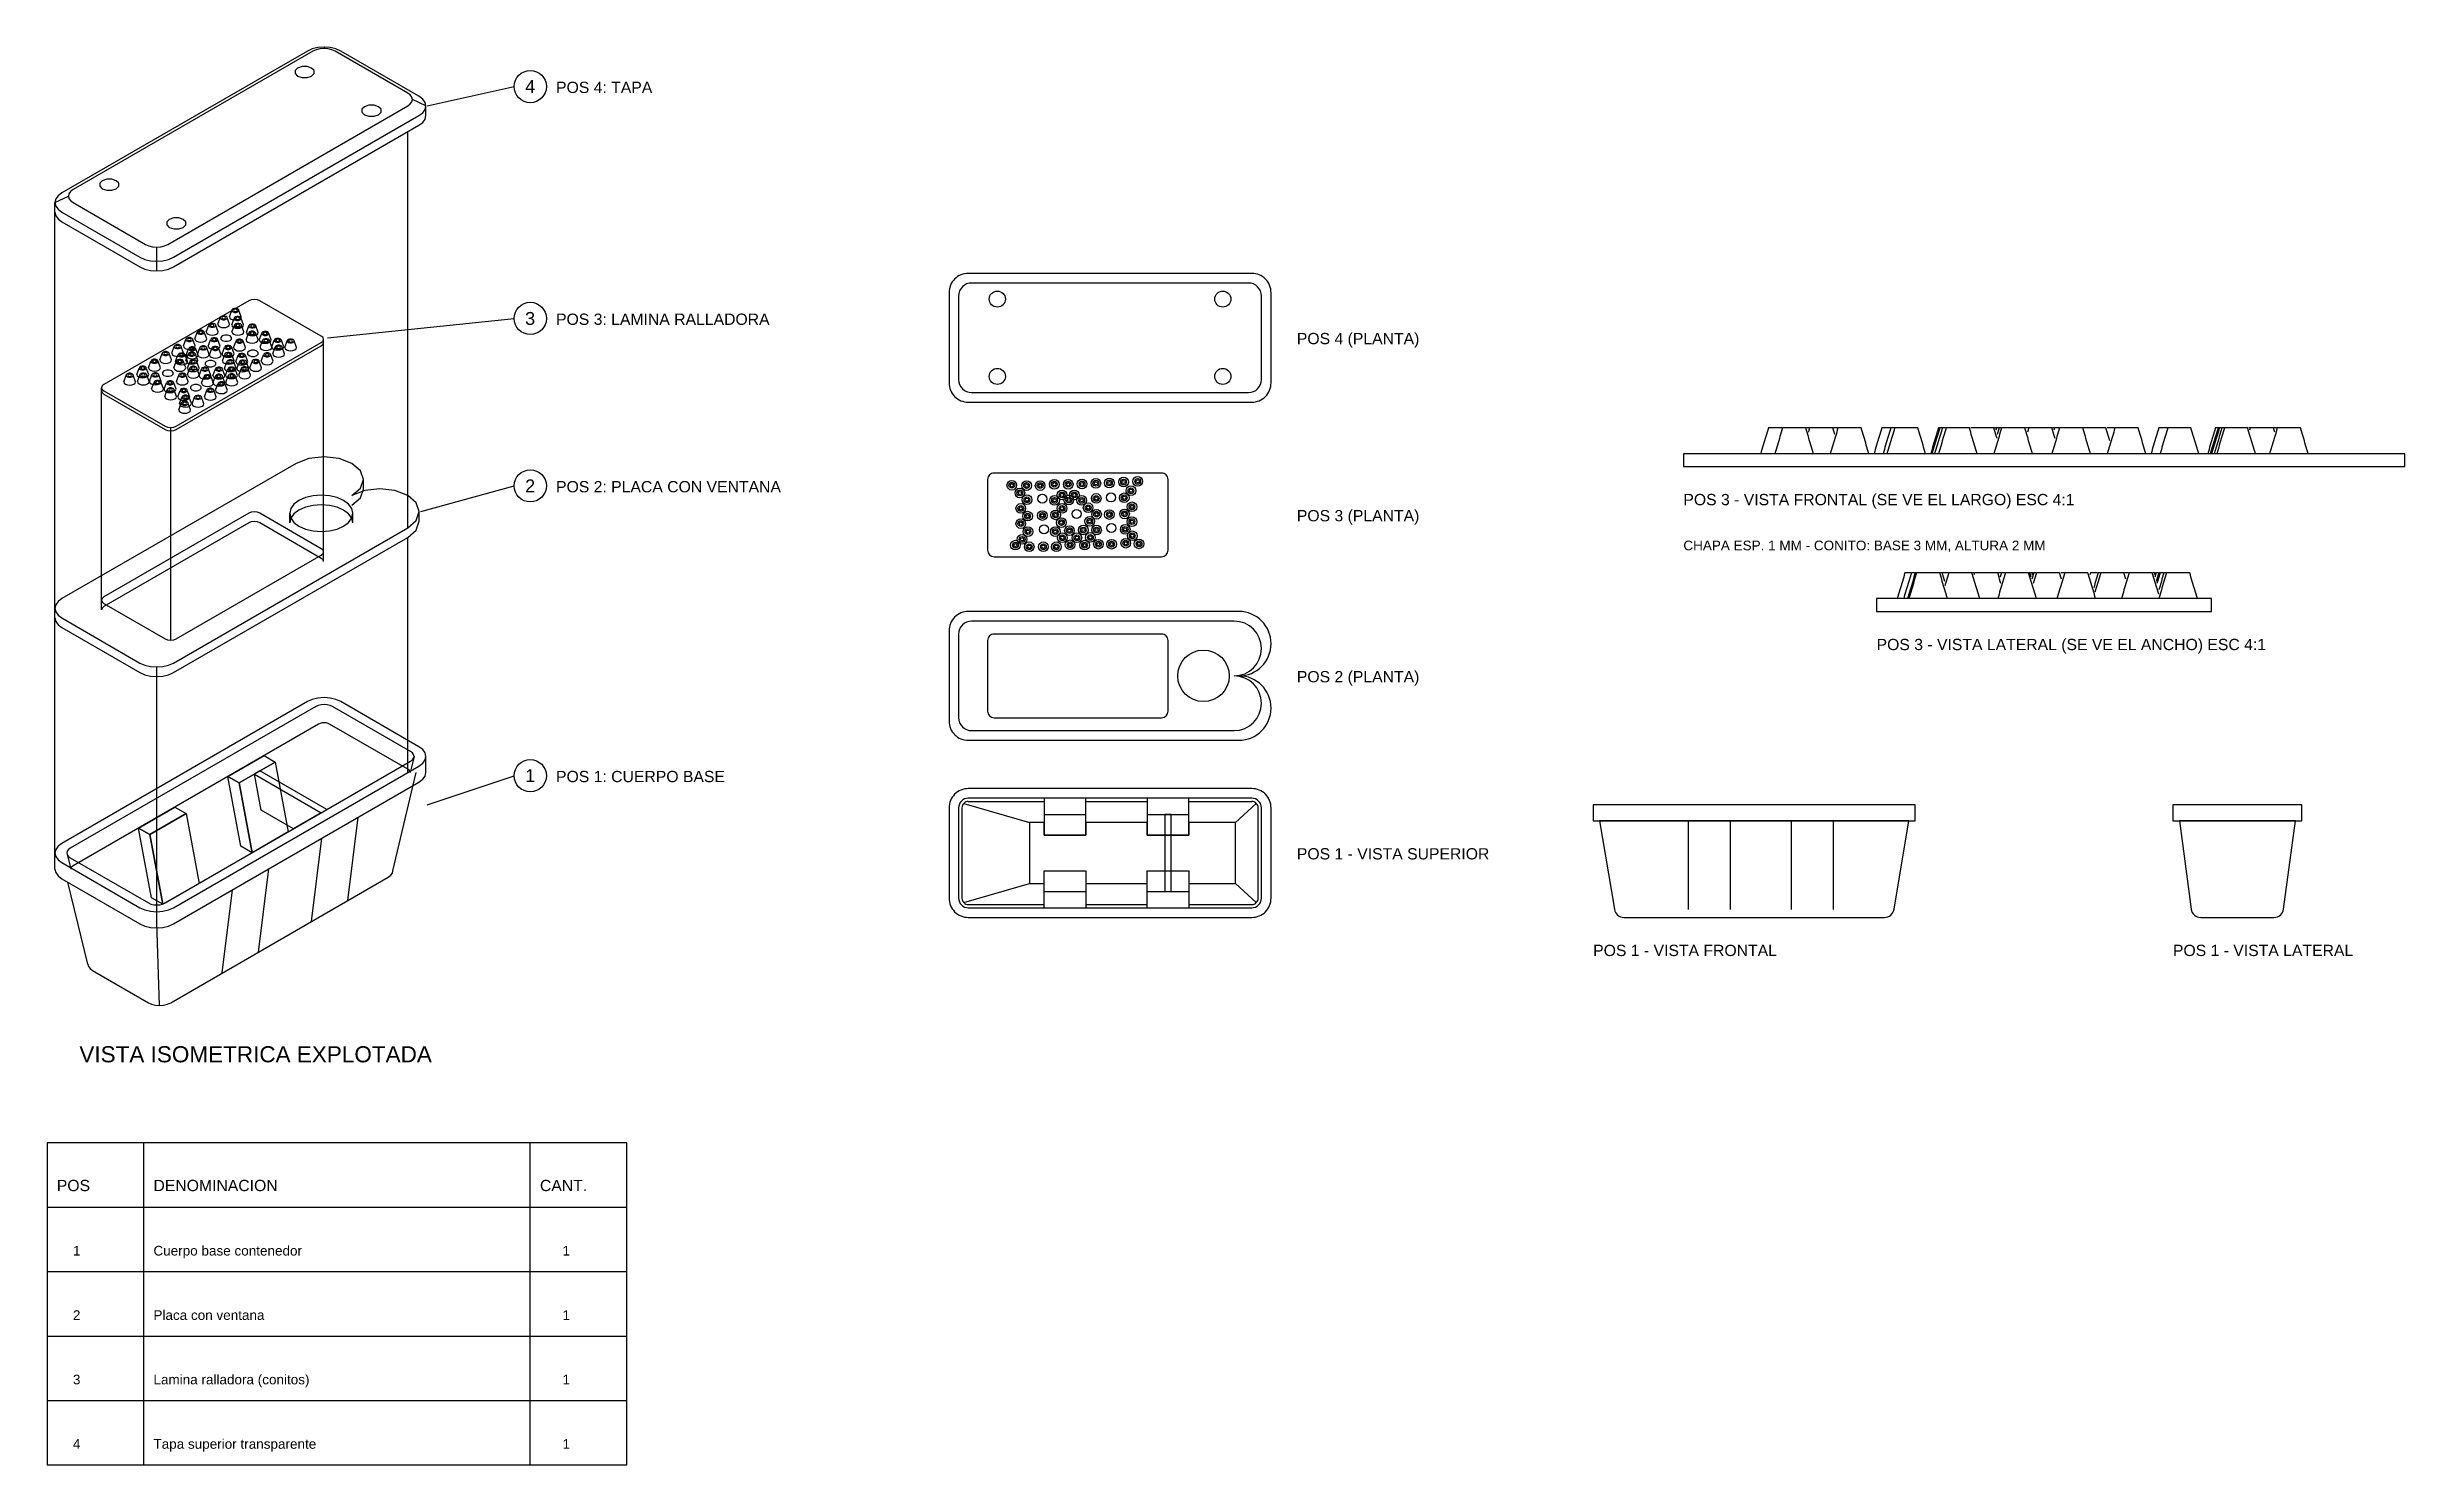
# Model space of a CAD drawing. Header units: millimetres. Extents: x -60 to 672, y -170 to 270.
import ezdxf

# ---------------------------------------------------------------- set-up
doc = ezdxf.new("R2010")
doc.units = ezdxf.units.MM
doc.styles.get("Standard").update_dxf_attribs({"font": 'arial.ttf'})

msp = doc.modelspace()

# ---------------------------------------------------------------- texts
for s, height, p in [('4', 4, (88.4, 256)), ('POS 4: TAPA', 3.5, (98, 256)), ('3', 4, (88.4, 184)), ('POS 3: LAMINA RALLADORA', 3.5, (98, 184)), ('POS 4 (PLANTA)', 3.5, (328, 178)), ('2', 4, (88.4, 132)), ('POS 2: PLACA CON VENTANA', 3.5, (98, 132)), ('POS 3 (PLANTA)', 3.5, (328, 123)), ('POS 3 - VISTA FRONTAL (SE VE EL LARGO) ESC 4:1', 3.5, (448, 128)), ('CHAPA ESP. 1 MM - CONITO: BASE 3 MM, ALTURA 2 MM', 3, (448, 114)), ('POS 3 - VISTA LATERAL (SE VE EL ANCHO) ESC 4:1', 3.5, (508, 83)), ('POS 2 (PLANTA)', 3.5, (328, 73)), ('1', 4, (88.4, 42)), ('POS 1: CUERPO BASE', 3.5, (98, 42)), ('POS 1 - VISTA SUPERIOR', 3.5, (328, 18)), ('POS 1 - VISTA FRONTAL', 3.5, (420, -12)), ('POS 1 - VISTA LATERAL', 3.5, (600, -12)), ('VISTA ISOMETRICA EXPLOTADA', 5, (-50, -45)), ('POS', 3.5, (-57, -85)), ('DENOMINACION', 3.5, (-27, -85)), ('CANT.', 3.5, (93, -85)), ('1', 3, (-52, -105)), ('Cuerpo base contenedor', 3, (-27, -105)), ('1', 3, (100, -105)), ('2', 3, (-52, -125)), ('Placa con ventana', 3, (-27, -125)), ('1', 3, (100, -125)), ('3', 3, (-52, -145)), ('Lamina ralladora (conitos)', 3, (-27, -145)), ('1', 3, (100, -145)), ('4', 3, (-52, -165)), ('Tapa superior transparente', 3, (-27, -165)), ('1', 3, (100, -165))]:
    msp.add_text(s, height=height).set_placement(p)

# ---------------------------------------------------------------- linework, layer by layer
for p, q in [((25.98, 270.24), (25.98, 269.83)), ((58, 252), (85, 258)), ((57.58, 252), (53.4, 254)), ((57.58, 249), (57.58, 252)), ((51.96, 121), (51.96, 244)), ((-57.58, 222), (-53.4, 224)), ((-57.58, 219), (-57.58, 222)), ((-57.58, 96), (-57.58, 219)), ((-25.98, 203.76), (-25.98, 208.17)), ((-25.98, 200.76), (-25.98, 203.76)), ((-10.58, 181.85), (-9.85, 183.85)), ((-6.91, 181.85), (-7.64, 183.85)), ((-7.03, 184.2), (-6.3, 186.2)), ((-3.36, 184.2), (-4.09, 186.2)), ((-3.4, 186.5), (-2.66, 188.5)), ((-2.7, 184), (-1.97, 186)), ((-2.62, 181.85), (-1.88, 183.85)), ((0.28, 186.5), (-0.46, 188.5)), ((0.97, 184), (0.24, 186)), ((1.06, 181.85), (0.32, 183.85)), ((1.89, 181.65), (2.62, 183.65)), ((5.56, 181.65), (4.83, 183.65)), ((27, 180), (85, 186)), ((-21.32, 175.25), (-20.59, 177.25)), ((-17.65, 175.25), (-18.38, 177.25)), ((-17.69, 177.45), (-16.95, 179.45)), ((-16.82, 174.55), (-16.08, 176.55)), ((-14.01, 177.45), (-14.75, 179.45)), ((-14.13, 179.7), (-13.4, 181.7)), ((-13.15, 174.55), (-13.88, 176.55)), ((-13.36, 174.85), (-12.62, 176.85)), ((-10.46, 179.7), (-11.2, 181.7)), ((-9.68, 174.85), (-10.42, 176.85)), ((-9.98, 177.4), (-9.24, 179.4)), ((-9.63, 174.7), (-8.9, 176.7)), ((-6.3, 177.4), (-7.04, 179.4)), ((-5.96, 174.7), (-6.69, 176.7)), ((-5.65, 175), (-4.91, 177)), ((-1.97, 175), (-2.71, 177)), ((-2.1, 176.95), (-1.36, 178.95)), ((1.58, 176.95), (0.84, 178.95)), ((1.8, 179.4), (2.54, 181.4)), ((5.47, 179.4), (4.74, 181.4)), ((5.87, 179.35), (6.61, 181.35)), ((6.13, 177.1), (6.87, 179.1)), ((9.54, 179.35), (8.81, 181.35)), ((9.8, 177.1), (9.07, 179.1)), ((9.77, 177.2), (10.5, 179.2)), ((10.03, 175.05), (10.76, 177.05)), ((13.44, 177.2), (12.71, 179.2)), ((13.7, 175.05), (12.97, 177.05)), ((13.75, 177), (14.49, 179)), ((17.43, 177), (16.69, 179)), ((25.83, 178.5), (25.83, 179.5)), ((25.83, 113.5), (25.83, 178.5)), ((-32.15, 168.6), (-31.41, 170.6)), ((-31.97, 166.4), (-31.24, 168.4)), ((-28.47, 168.6), (-29.21, 170.6)), ((-28.3, 166.4), (-29.04, 168.4)), ((-28.51, 170.7), (-27.78, 172.7)), ((-28.25, 166.45), (-27.52, 168.45)), ((-24.84, 170.7), (-25.57, 172.7)), ((-24.58, 166.45), (-25.31, 168.45)), ((-25.05, 173.1), (-24.31, 175.1)), ((-21.37, 173.1), (-22.11, 175.1)), ((-20.63, 170.65), (-19.9, 172.65)), ((-20.11, 172.65), (-19.38, 174.65)), ((-19.85, 166.4), (-19.12, 168.4)), ((-16.96, 170.65), (-17.69, 172.65)), ((-16.44, 172.65), (-17.17, 174.65)), ((-16.91, 172.9), (-16.17, 174.9)), ((-16.18, 166.4), (-16.91, 168.4)), ((-16.47, 170.55), (-15.74, 172.55)), ((-16.47, 168.55), (-15.74, 170.55)), ((-13.23, 172.9), (-13.97, 174.9)), ((-12.8, 170.55), (-13.53, 172.55)), ((-12.8, 168.55), (-13.53, 170.55)), ((-12.84, 168.25), (-12.1, 170.25)), ((-9.16, 168.25), (-9.9, 170.25)), ((-8.51, 168.25), (-7.77, 170.25)), ((-4.83, 168.25), (-5.57, 170.25)), ((-5.56, 172.85), (-4.83, 174.85)), ((-4.95, 170.5), (-4.22, 172.5)), ((-4.61, 168.3), (-3.87, 170.3)), ((-1.89, 172.85), (-2.62, 174.85)), ((-1.28, 170.5), (-2.02, 172.5)), ((-0.93, 168.3), (-1.67, 170.3)), ((-1.4, 172.55), (-0.67, 174.55)), ((-1.06, 170.45), (-0.32, 172.45)), ((-0.54, 168.35), (0.2, 170.35)), ((2.27, 172.55), (1.54, 174.55)), ((2.62, 170.45), (1.88, 172.45)), ((3.14, 168.35), (2.4, 170.35)), ((2.93, 170.65), (3.66, 172.65)), ((6.6, 170.65), (5.87, 172.65)), ((6.48, 172.7), (7.21, 174.7)), ((10.15, 172.7), (9.42, 174.7)), ((-43.15, 163.5), (-43.15, 164.5)), ((-43.15, 98.5), (-43.15, 163.5)), ((-36.22, 166.35), (-35.48, 168.35)), ((-32.54, 166.35), (-33.28, 168.35)), ((-27.56, 164.15), (-26.82, 166.15)), ((-23.88, 164.15), (-24.62, 166.15)), ((-23.66, 164), (-22.93, 166)), ((-23.49, 161.8), (-22.75, 163.8)), ((-19.99, 164), (-20.72, 166)), ((-19.81, 161.8), (-20.55, 163.8)), ((-19.42, 161.65), (-18.68, 163.65)), ((-18.9, 159.55), (-18.16, 161.55)), ((-15.74, 161.65), (-16.48, 163.65)), ((-15.22, 159.55), (-15.96, 161.55)), ((-15, 159.5), (-14.27, 161.5)), ((-12.06, 165.9), (-11.32, 167.9)), ((-11.33, 159.5), (-12.06, 161.5)), ((-11.19, 161.7), (-10.46, 163.7)), ((-8.38, 165.9), (-9.12, 167.9)), ((-8.51, 166.05), (-7.77, 168.05)), ((-7.52, 161.7), (-8.25, 163.7)), ((-7.73, 163.7), (-6.99, 165.7)), ((-4.83, 166.05), (-5.57, 168.05)), ((-4.05, 163.7), (-4.79, 165.7)), ((-4.52, 166.15), (-3.79, 168.15)), ((-0.85, 166.15), (-1.58, 168.15)), ((-19.16, 157.6), (-18.42, 159.6)), ((-15.48, 157.6), (-16.22, 159.6)), ((-21.65, 151.09), (-21.65, 152.09)), ((-21.65, 86.09), (-21.65, 151.09)), ((38.23, 133), (38.23, 136)), ((56, 126), (85, 134)), ((15.32, 122.5), (15.32, 125.5)), ((34.91, 122.5), (34.91, 125.5)), ((55.55, 123), (55.55, 126)), ((51.96, 45), (51.96, 118)), ((25.83, 110.5), (25.83, 113.5)), ((-57.58, 93), (-57.58, 96)), ((-43.15, 95.5), (-43.15, 98.5)), ((-57.58, 20), (-57.58, 93)), ((-25.98, 74.76), (-25.98, 77.76)), ((-25.98, 1.76), (-25.98, 74.76)), ((47.33, 14.5), (54.62, 45)), ((53.9, 50), (52.68, 45)), ((57.58, 45), (57.58, 50)), ((58, 35), (85, 44)), ((33.34, 5.25), (36.54, 31.1)), ((224.59, 35.41), (245, 29.5)), ((226, 36), (249.5, 36)), ((249.5, 32), (262.5, 32)), ((262.5, 36), (281.5, 36)), ((281.5, 32), (294.5, 32)), ((294.5, 36), (314, 36)), ((315.41, 35.41), (309, 29.5)), ((449.5, 30), (449.5, 2.5)), ((462.5, 30), (462.5, 2.5)), ((481.5, 30), (481.5, 2.5)), ((494.5, 30), (494.5, 2.5)), ((22.08, -1.25), (25.28, 24.6)), ((-57.58, 15), (-57.58, 20)), ((-53.9, 20), (-52.68, 15)), ((5.63, -10.75), (8.83, 15.1)), ((-47.33, -14.5), (-53.62, 10.96)), ((-5.63, -17.25), (-2.43, 8.6)), ((224.59, 4.59), (245, 10.5)), ((249.5, 8), (262.5, 8)), ((281.5, 8), (294.5, 8)), ((315.41, 4.59), (309, 10.5)), ((-25.98, -3.24), (-25.98, 1.76)), ((226, 4), (249.5, 4)), ((262.5, 4), (281.5, 4)), ((294.5, 4), (314, 4)), ((-25.11, -27.33), (-25.98, -1.54)), ((-30, -170), (-30, -70)), ((90, -170), (90, -70)), ((-60, -90), (120, -90)), ((-60, -110), (120, -110)), ((-60, -130), (120, -130)), ((-60, -150), (120, -150))]:
    msp.add_line(p, q)
for points in [[(55.43, 249), (56.59, 249.88), (57.33, 250.9), (57.58, 252), (57.33, 253.1), (56.59, 254.12), (55.43, 255), (31.18, 269), (29.65, 269.67), (27.88, 270.1), (25.98, 270.24), (24.08, 270.1), (22.31, 269.67), (20.78, 269), (-55.43, 225), (-56.59, 224.12), (-57.33, 223.1), (-57.58, 222), (-57.33, 220.9), (-56.59, 219.88), (-55.43, 219), (-31.18, 205), (-29.65, 204.33), (-27.88, 203.9), (-25.98, 203.76), (-24.08, 203.9), (-22.31, 204.33), (-20.78, 205)], [(51.96, 252), (52.74, 252.59), (53.23, 253.27), (53.4, 254), (53.23, 254.73), (52.74, 255.41), (51.96, 256), (29.44, 269), (28.43, 269.45), (27.25, 269.73), (25.98, 269.83), (24.71, 269.73), (23.53, 269.45), (22.52, 269), (-51.96, 226), (-52.74, 225.41), (-53.23, 224.73), (-53.4, 224), (-53.23, 223.27), (-52.74, 222.59), (-51.96, 222), (-29.44, 209), (-28.43, 208.55), (-27.25, 208.27), (-25.98, 208.17), (-24.71, 208.27), (-23.53, 208.55), (-22.52, 209)], [(22.08, 263.75), (20.71, 264.21), (19.13, 264.21), (17.75, 263.75), (16.96, 262.96), (16.96, 262.04), (17.75, 261.25), (19.13, 260.79), (20.71, 260.79), (22.08, 261.25), (22.88, 262.04), (22.88, 262.96)], [(42.87, 251.75), (41.5, 252.21), (39.91, 252.21), (38.54, 251.75), (37.75, 250.96), (37.75, 250.04), (38.54, 249.25), (39.91, 248.79), (41.5, 248.79), (42.87, 249.25), (43.66, 250.04), (43.66, 250.96)], [(-38.54, 228.75), (-39.91, 229.21), (-41.5, 229.21), (-42.87, 228.75), (-43.66, 227.96), (-43.66, 227.04), (-42.87, 226.25), (-41.5, 225.79), (-39.91, 225.79), (-38.54, 226.25), (-37.75, 227.04), (-37.75, 227.96)], [(-17.75, 216.75), (-19.13, 217.21), (-20.71, 217.21), (-22.08, 216.75), (-22.88, 215.96), (-22.88, 215.04), (-22.08, 214.25), (-20.71, 213.79), (-19.13, 213.79), (-17.75, 214.25), (-16.96, 215.04), (-16.96, 215.96)], [(25.11, 178.5), (25.65, 178.96), (25.83, 179.5), (25.65, 180.04), (25.11, 180.5), (6.06, 191.5), (5.27, 191.81), (4.33, 191.91), (3.39, 191.81), (2.6, 191.5), (-42.44, 165.5), (-42.97, 165.04), (-43.15, 164.5), (-42.97, 163.96), (-42.44, 163.5), (-23.38, 152.5), (-22.59, 152.19), (-21.65, 152.09), (-20.71, 152.19), (-19.92, 152.5)], [(-7.97, 184.3), (-8.46, 184.46), (-9.03, 184.46), (-9.53, 184.3), (-9.81, 184.01), (-9.81, 183.69), (-9.53, 183.4), (-9.03, 183.24), (-8.46, 183.24), (-7.97, 183.4), (-7.68, 183.69), (-7.68, 184.01)], [(-8.31, 184.1), (-8.75, 184.2), (-9.18, 184.1), (-9.36, 183.85), (-9.18, 183.6), (-8.75, 183.5), (-8.31, 183.6), (-8.13, 183.85)], [(-4.42, 186.65), (-4.91, 186.81), (-5.48, 186.81), (-5.98, 186.65), (-6.26, 186.36), (-6.26, 186.04), (-5.98, 185.75), (-5.48, 185.59), (-4.91, 185.59), (-4.42, 185.75), (-4.13, 186.04), (-4.13, 186.36)], [(-4.76, 186.45), (-5.2, 186.55), (-5.63, 186.45), (-5.81, 186.2), (-5.63, 185.95), (-5.2, 185.85), (-4.76, 185.95), (-4.58, 186.2)], [(-0.78, 188.95), (-1.27, 189.11), (-1.84, 189.11), (-2.34, 188.95), (-2.62, 188.66), (-2.62, 188.34), (-2.34, 188.05), (-1.84, 187.89), (-1.27, 187.89), (-0.78, 188.05), (-0.49, 188.34), (-0.49, 188.66)], [(-1.13, 188.75), (-1.56, 188.85), (-1.99, 188.75), (-2.17, 188.5), (-1.99, 188.25), (-1.56, 188.15), (-1.13, 188.25), (-0.95, 188.5)], [(-0.09, 186.45), (-0.58, 186.61), (-1.15, 186.61), (-1.65, 186.45), (-1.93, 186.16), (-1.93, 185.84), (-1.65, 185.55), (-1.15, 185.39), (-0.58, 185.39), (-0.09, 185.55), (0.2, 185.84), (0.2, 186.16)], [(0, 184.3), (-0.49, 184.46), (-1.06, 184.46), (-1.56, 184.3), (-1.84, 184.01), (-1.84, 183.69), (-1.56, 183.4), (-1.06, 183.24), (-0.49, 183.24), (0, 183.4), (0.29, 183.69), (0.29, 184.01)], [(-0.43, 186.25), (-0.87, 186.35), (-1.3, 186.25), (-1.48, 186), (-1.3, 185.75), (-0.87, 185.65), (-0.43, 185.75), (-0.25, 186)], [(-0.35, 184.1), (-0.78, 184.2), (-1.21, 184.1), (-1.39, 183.85), (-1.21, 183.6), (-0.78, 183.5), (-0.35, 183.6), (-0.17, 183.85)], [(4.5, 184.1), (4.01, 184.26), (3.44, 184.26), (2.94, 184.1), (2.66, 183.81), (2.66, 183.49), (2.94, 183.2), (3.44, 183.04), (4.01, 183.04), (4.5, 183.2), (4.79, 183.49), (4.79, 183.81)], [(4.16, 183.9), (3.72, 184), (3.29, 183.9), (3.11, 183.65), (3.29, 183.4), (3.72, 183.3), (4.16, 183.4), (4.34, 183.65)], [(-22.43, 175.55), (-22.92, 175.71), (-23.49, 175.71), (-23.99, 175.55), (-24.27, 175.26), (-24.27, 174.94), (-23.99, 174.65), (-23.49, 174.49), (-22.92, 174.49), (-22.43, 174.65), (-22.14, 174.94), (-22.14, 175.26)], [(-18.71, 177.7), (-19.2, 177.86), (-19.77, 177.86), (-20.26, 177.7), (-20.55, 177.41), (-20.55, 177.09), (-20.26, 176.8), (-19.77, 176.64), (-19.2, 176.64), (-18.71, 176.8), (-18.42, 177.09), (-18.42, 177.41)], [(-19.05, 177.5), (-19.49, 177.6), (-19.92, 177.5), (-20.1, 177.25), (-19.92, 177), (-19.49, 176.9), (-19.05, 177), (-18.87, 177.25)], [(-15.07, 179.9), (-15.56, 180.06), (-16.13, 180.06), (-16.63, 179.9), (-16.91, 179.61), (-16.91, 179.29), (-16.63, 179), (-16.13, 178.84), (-15.56, 178.84), (-15.07, 179), (-14.78, 179.29), (-14.78, 179.61)], [(-15.42, 179.7), (-15.85, 179.8), (-16.28, 179.7), (-16.46, 179.45), (-16.28, 179.2), (-15.85, 179.1), (-15.42, 179.2), (-15.24, 179.45)], [(-14.2, 177), (-14.7, 177.16), (-15.27, 177.16), (-15.76, 177), (-16.05, 176.71), (-16.05, 176.39), (-15.76, 176.1), (-15.27, 175.94), (-14.7, 175.94), (-14.2, 176.1), (-13.92, 176.39), (-13.92, 176.71)], [(-14.55, 176.8), (-14.98, 176.9), (-15.42, 176.8), (-15.59, 176.55), (-15.42, 176.3), (-14.98, 176.2), (-14.55, 176.3), (-14.37, 176.55)], [(-11.52, 182.15), (-12.01, 182.31), (-12.58, 182.31), (-13.08, 182.15), (-13.36, 181.86), (-13.36, 181.54), (-13.08, 181.25), (-12.58, 181.09), (-12.01, 181.09), (-11.52, 181.25), (-11.23, 181.54), (-11.23, 181.86)], [(-11.86, 181.95), (-12.3, 182.05), (-12.73, 181.95), (-12.91, 181.7), (-12.73, 181.45), (-12.3, 181.35), (-11.86, 181.45), (-11.69, 181.7)], [(-10.74, 177.3), (-11.23, 177.46), (-11.8, 177.46), (-12.3, 177.3), (-12.58, 177.01), (-12.58, 176.69), (-12.3, 176.4), (-11.8, 176.24), (-11.23, 176.24), (-10.74, 176.4), (-10.45, 176.69), (-10.45, 177.01)], [(-11.09, 177.1), (-11.52, 177.2), (-11.95, 177.1), (-12.13, 176.85), (-11.95, 176.6), (-11.52, 176.5), (-11.09, 176.6), (-10.91, 176.85)], [(-7.36, 179.85), (-7.86, 180.01), (-8.43, 180.01), (-8.92, 179.85), (-9.21, 179.56), (-9.21, 179.24), (-8.92, 178.95), (-8.43, 178.79), (-7.86, 178.79), (-7.36, 178.95), (-7.08, 179.24), (-7.08, 179.56)], [(-7.01, 177.15), (-7.51, 177.31), (-8.08, 177.31), (-8.57, 177.15), (-8.86, 176.86), (-8.86, 176.54), (-8.57, 176.25), (-8.08, 176.09), (-7.51, 176.09), (-7.01, 176.25), (-6.73, 176.54), (-6.73, 176.86)], [(-7.71, 179.65), (-8.14, 179.75), (-8.57, 179.65), (-8.75, 179.4), (-8.57, 179.15), (-8.14, 179.05), (-7.71, 179.15), (-7.53, 179.4)], [(-7.36, 176.95), (-7.79, 177.05), (-8.23, 176.95), (-8.41, 176.7), (-8.23, 176.45), (-7.79, 176.35), (-7.36, 176.45), (-7.18, 176.7)], [(-3.2, 180.55), (-3.97, 180.81), (-4.86, 180.81), (-5.63, 180.55), (-6.07, 180.11), (-6.07, 179.59), (-5.63, 179.15), (-4.86, 178.89), (-3.97, 178.89), (-3.2, 179.15), (-2.76, 179.59), (-2.76, 180.11)], [(-3.03, 177.45), (-3.53, 177.61), (-4.1, 177.61), (-4.59, 177.45), (-4.88, 177.16), (-4.88, 176.84), (-4.59, 176.55), (-4.1, 176.39), (-3.53, 176.39), (-3.03, 176.55), (-2.75, 176.84), (-2.75, 177.16)], [(-3.38, 177.25), (-3.81, 177.35), (-4.24, 177.25), (-4.42, 177), (-4.24, 176.75), (-3.81, 176.65), (-3.38, 176.75), (-3.2, 177)], [(0.52, 179.4), (0.03, 179.56), (-0.55, 179.56), (-1.04, 179.4), (-1.32, 179.11), (-1.32, 178.79), (-1.04, 178.5), (-0.55, 178.34), (0.03, 178.34), (0.52, 178.5), (0.8, 178.79), (0.8, 179.11)], [(0.17, 179.2), (-0.26, 179.3), (-0.69, 179.2), (-0.87, 178.95), (-0.69, 178.7), (-0.26, 178.6), (0.17, 178.7), (0.35, 178.95)], [(5.11, 175.85), (4.34, 176.11), (3.45, 176.11), (2.68, 175.85), (2.24, 175.41), (2.24, 174.89), (2.68, 174.45), (3.45, 174.19), (4.34, 174.19), (5.11, 174.45), (5.55, 174.89), (5.55, 175.41)], [(4.42, 181.85), (3.92, 182.01), (3.35, 182.01), (2.86, 181.85), (2.57, 181.56), (2.57, 181.24), (2.86, 180.95), (3.35, 180.79), (3.92, 180.79), (4.42, 180.95), (4.7, 181.24), (4.7, 181.56)], [(4.07, 181.65), (3.64, 181.75), (3.2, 181.65), (3.02, 181.4), (3.2, 181.15), (3.64, 181.05), (4.07, 181.15), (4.25, 181.4)], [(8.49, 181.8), (7.99, 181.96), (7.42, 181.96), (6.93, 181.8), (6.64, 181.51), (6.64, 181.19), (6.93, 180.9), (7.42, 180.74), (7.99, 180.74), (8.49, 180.9), (8.77, 181.19), (8.77, 181.51)], [(8.75, 179.55), (8.25, 179.71), (7.68, 179.71), (7.19, 179.55), (6.9, 179.26), (6.9, 178.94), (7.19, 178.65), (7.68, 178.49), (8.25, 178.49), (8.75, 178.65), (9.03, 178.94), (9.03, 179.26)], [(8.14, 181.6), (7.71, 181.7), (7.27, 181.6), (7.1, 181.35), (7.27, 181.1), (7.71, 181), (8.14, 181.1), (8.32, 181.35)], [(8.4, 179.35), (7.97, 179.45), (7.53, 179.35), (7.36, 179.1), (7.53, 178.85), (7.97, 178.75), (8.4, 178.85), (8.58, 179.1)], [(12.38, 179.65), (11.89, 179.81), (11.32, 179.81), (10.83, 179.65), (10.54, 179.36), (10.54, 179.04), (10.83, 178.75), (11.32, 178.59), (11.89, 178.59), (12.38, 178.75), (12.67, 179.04), (12.67, 179.36)], [(12.64, 177.5), (12.15, 177.66), (11.58, 177.66), (11.09, 177.5), (10.8, 177.21), (10.8, 176.89), (11.09, 176.6), (11.58, 176.44), (12.15, 176.44), (12.64, 176.6), (12.93, 176.89), (12.93, 177.21)], [(12.04, 179.45), (11.6, 179.55), (11.17, 179.45), (10.99, 179.2), (11.17, 178.95), (11.6, 178.85), (12.04, 178.95), (12.22, 179.2)], [(12.3, 177.3), (11.86, 177.4), (11.43, 177.3), (11.25, 177.05), (11.43, 176.8), (11.86, 176.7), (12.3, 176.8), (12.48, 177.05)], [(16.37, 179.45), (15.87, 179.61), (15.3, 179.61), (14.81, 179.45), (14.52, 179.16), (14.52, 178.84), (14.81, 178.55), (15.3, 178.39), (15.87, 178.39), (16.37, 178.55), (16.65, 178.84), (16.65, 179.16)], [(16.02, 179.25), (15.59, 179.35), (15.16, 179.25), (14.98, 179), (15.16, 178.75), (15.59, 178.65), (16.02, 178.75), (16.2, 179)], [(-33.6, 168.8), (-34.1, 168.96), (-34.67, 168.96), (-35.16, 168.8), (-35.45, 168.51), (-35.45, 168.19), (-35.16, 167.9), (-34.67, 167.74), (-34.1, 167.74), (-33.6, 167.9), (-33.32, 168.19), (-33.32, 168.51)], [(-33.95, 168.6), (-34.38, 168.7), (-34.81, 168.6), (-34.99, 168.35), (-34.81, 168.1), (-34.38, 168), (-33.95, 168.1), (-33.77, 168.35)], [(-29.53, 171.05), (-30.03, 171.21), (-30.6, 171.21), (-31.09, 171.05), (-31.38, 170.76), (-31.38, 170.44), (-31.09, 170.15), (-30.6, 169.99), (-30.03, 169.99), (-29.53, 170.15), (-29.25, 170.44), (-29.25, 170.76)], [(-29.36, 168.85), (-29.85, 169.01), (-30.42, 169.01), (-30.92, 168.85), (-31.2, 168.56), (-31.2, 168.24), (-30.92, 167.95), (-30.42, 167.79), (-29.85, 167.79), (-29.36, 167.95), (-29.07, 168.24), (-29.07, 168.56)], [(-29.88, 170.85), (-30.31, 170.95), (-30.74, 170.85), (-30.92, 170.6), (-30.74, 170.35), (-30.31, 170.25), (-29.88, 170.35), (-29.7, 170.6)], [(-29.7, 168.65), (-30.14, 168.75), (-30.57, 168.65), (-30.75, 168.4), (-30.57, 168.15), (-30.14, 168.05), (-29.7, 168.15), (-29.53, 168.4)], [(-25.89, 173.15), (-26.39, 173.31), (-26.96, 173.31), (-27.45, 173.15), (-27.74, 172.86), (-27.74, 172.54), (-27.45, 172.25), (-26.96, 172.09), (-26.39, 172.09), (-25.89, 172.25), (-25.61, 172.54), (-25.61, 172.86)], [(-25.63, 168.9), (-26.13, 169.06), (-26.7, 169.06), (-27.19, 168.9), (-27.48, 168.61), (-27.48, 168.29), (-27.19, 168), (-26.7, 167.84), (-26.13, 167.84), (-25.63, 168), (-25.35, 168.29), (-25.35, 168.61)], [(-26.24, 172.95), (-26.67, 173.05), (-27.11, 172.95), (-27.29, 172.7), (-27.11, 172.45), (-26.67, 172.35), (-26.24, 172.45), (-26.06, 172.7)], [(-25.98, 168.7), (-26.41, 168.8), (-26.85, 168.7), (-27.03, 168.45), (-26.85, 168.2), (-26.41, 168.1), (-25.98, 168.2), (-25.8, 168.45)], [(-21.3, 169.7), (-22.07, 169.96), (-22.96, 169.96), (-23.73, 169.7), (-24.17, 169.26), (-24.17, 168.74), (-23.73, 168.3), (-22.96, 168.04), (-22.07, 168.04), (-21.3, 168.3), (-20.86, 168.74), (-20.86, 169.26)], [(-22.78, 175.35), (-23.21, 175.45), (-23.64, 175.35), (-23.82, 175.1), (-23.64, 174.85), (-23.21, 174.75), (-22.78, 174.85), (-22.6, 175.1)], [(-18.01, 173.1), (-18.51, 173.26), (-19.08, 173.26), (-19.57, 173.1), (-19.86, 172.81), (-19.86, 172.49), (-19.57, 172.2), (-19.08, 172.04), (-18.51, 172.04), (-18.01, 172.2), (-17.73, 172.49), (-17.73, 172.81)], [(-18.36, 172.9), (-18.79, 173), (-19.23, 172.9), (-19.41, 172.65), (-19.23, 172.4), (-18.79, 172.3), (-18.36, 172.4), (-18.18, 172.65)], [(-17.49, 175.1), (-17.99, 175.26), (-18.56, 175.26), (-19.05, 175.1), (-19.34, 174.81), (-19.34, 174.49), (-19.05, 174.2), (-18.56, 174.04), (-17.99, 174.04), (-17.49, 174.2), (-17.21, 174.49), (-17.21, 174.81)], [(-17.23, 168.85), (-17.73, 169.01), (-18.3, 169.01), (-18.79, 168.85), (-19.08, 168.56), (-19.08, 168.24), (-18.79, 167.95), (-18.3, 167.79), (-17.73, 167.79), (-17.23, 167.95), (-16.95, 168.24), (-16.95, 168.56)], [(-17.84, 174.9), (-18.27, 175), (-18.71, 174.9), (-18.89, 174.65), (-18.71, 174.4), (-18.27, 174.3), (-17.84, 174.4), (-17.66, 174.65)], [(-17.58, 168.65), (-18.01, 168.75), (-18.45, 168.65), (-18.63, 168.4), (-18.45, 168.15), (-18.01, 168.05), (-17.58, 168.15), (-17.4, 168.4)], [(-14.29, 175.35), (-14.78, 175.51), (-15.35, 175.51), (-15.85, 175.35), (-16.13, 175.06), (-16.13, 174.74), (-15.85, 174.45), (-15.35, 174.29), (-14.78, 174.29), (-14.29, 174.45), (-14, 174.74), (-14, 175.06)], [(-13.86, 173), (-14.35, 173.16), (-14.92, 173.16), (-15.42, 173), (-15.7, 172.71), (-15.7, 172.39), (-15.42, 172.1), (-14.92, 171.94), (-14.35, 171.94), (-13.86, 172.1), (-13.57, 172.39), (-13.57, 172.71)], [(-13.86, 171), (-14.35, 171.16), (-14.92, 171.16), (-15.42, 171), (-15.7, 170.71), (-15.7, 170.39), (-15.42, 170.1), (-14.92, 169.94), (-14.35, 169.94), (-13.86, 170.1), (-13.57, 170.39), (-13.57, 170.71)], [(-14.64, 175.15), (-15.07, 175.25), (-15.5, 175.15), (-15.68, 174.9), (-15.5, 174.65), (-15.07, 174.55), (-14.64, 174.65), (-14.46, 174.9)], [(-14.2, 172.8), (-14.64, 172.9), (-15.07, 172.8), (-15.25, 172.55), (-15.07, 172.3), (-14.64, 172.2), (-14.2, 172.3), (-14.02, 172.55)], [(-14.2, 170.8), (-14.64, 170.9), (-15.07, 170.8), (-15.25, 170.55), (-15.07, 170.3), (-14.64, 170.2), (-14.2, 170.3), (-14.02, 170.55)], [(-10.22, 170.7), (-10.71, 170.86), (-11.28, 170.86), (-11.78, 170.7), (-12.06, 170.41), (-12.06, 170.09), (-11.78, 169.8), (-11.28, 169.64), (-10.71, 169.64), (-10.22, 169.8), (-9.93, 170.09), (-9.93, 170.41)], [(-10.57, 170.5), (-11, 170.6), (-11.43, 170.5), (-11.61, 170.25), (-11.43, 170), (-11, 169.9), (-10.57, 170), (-10.39, 170.25)], [(-9.44, 168.35), (-9.93, 168.51), (-10.5, 168.51), (-11, 168.35), (-11.28, 168.06), (-11.28, 167.74), (-11, 167.45), (-10.5, 167.29), (-9.93, 167.29), (-9.44, 167.45), (-9.15, 167.74), (-9.15, 168.06)], [(-8.05, 172.65), (-8.82, 172.91), (-9.71, 172.91), (-10.48, 172.65), (-10.92, 172.21), (-10.92, 171.69), (-10.48, 171.25), (-9.71, 170.99), (-8.82, 170.99), (-8.05, 171.25), (-7.61, 171.69), (-7.61, 172.21)], [(-5.89, 170.7), (-6.38, 170.86), (-6.95, 170.86), (-7.45, 170.7), (-7.73, 170.41), (-7.73, 170.09), (-7.45, 169.8), (-6.95, 169.64), (-6.38, 169.64), (-5.89, 169.8), (-5.6, 170.09), (-5.6, 170.41)], [(-5.89, 168.5), (-6.38, 168.66), (-6.95, 168.66), (-7.45, 168.5), (-7.73, 168.21), (-7.73, 167.89), (-7.45, 167.6), (-6.95, 167.44), (-6.38, 167.44), (-5.89, 167.6), (-5.6, 167.89), (-5.6, 168.21)], [(-6.24, 170.5), (-6.67, 170.6), (-7.1, 170.5), (-7.28, 170.25), (-7.1, 170), (-6.67, 169.9), (-6.24, 170), (-6.06, 170.25)], [(-6.24, 168.3), (-6.67, 168.4), (-7.1, 168.3), (-7.28, 168.05), (-7.1, 167.8), (-6.67, 167.7), (-6.24, 167.8), (-6.06, 168.05)], [(-2.94, 175.3), (-3.44, 175.46), (-4.01, 175.46), (-4.5, 175.3), (-4.79, 175.01), (-4.79, 174.69), (-4.5, 174.4), (-4.01, 174.24), (-3.44, 174.24), (-2.94, 174.4), (-2.66, 174.69), (-2.66, 175.01)], [(-3.29, 175.1), (-3.72, 175.2), (-4.16, 175.1), (-4.34, 174.85), (-4.16, 174.6), (-3.72, 174.5), (-3.29, 174.6), (-3.11, 174.85)], [(-2.34, 172.95), (-2.83, 173.11), (-3.4, 173.11), (-3.9, 172.95), (-4.18, 172.66), (-4.18, 172.34), (-3.9, 172.05), (-3.4, 171.89), (-2.83, 171.89), (-2.34, 172.05), (-2.05, 172.34), (-2.05, 172.66)], [(-1.99, 170.75), (-2.49, 170.91), (-3.06, 170.91), (-3.55, 170.75), (-3.84, 170.46), (-3.84, 170.14), (-3.55, 169.85), (-3.06, 169.69), (-2.49, 169.69), (-1.99, 169.85), (-1.71, 170.14), (-1.71, 170.46)], [(-1.91, 168.6), (-2.4, 168.76), (-2.97, 168.76), (-3.46, 168.6), (-3.75, 168.31), (-3.75, 167.99), (-3.46, 167.7), (-2.97, 167.54), (-2.4, 167.54), (-1.91, 167.7), (-1.62, 167.99), (-1.62, 168.31)], [(-2.68, 172.75), (-3.12, 172.85), (-3.55, 172.75), (-3.73, 172.5), (-3.55, 172.25), (-3.12, 172.15), (-2.68, 172.25), (-2.51, 172.5)], [(-2.34, 170.55), (-2.77, 170.65), (-3.2, 170.55), (-3.38, 170.3), (-3.2, 170.05), (-2.77, 169.95), (-2.34, 170.05), (-2.16, 170.3)], [(-2.25, 168.4), (-2.68, 168.5), (-3.12, 168.4), (-3.3, 168.15), (-3.12, 167.9), (-2.68, 167.8), (-2.25, 167.9), (-2.07, 168.15)], [(1.21, 175), (0.72, 175.16), (0.15, 175.16), (-0.35, 175), (-0.63, 174.71), (-0.63, 174.39), (-0.35, 174.1), (0.15, 173.94), (0.72, 173.94), (1.21, 174.1), (1.5, 174.39), (1.5, 174.71)], [(1.56, 172.9), (1.06, 173.06), (0.49, 173.06), (0, 172.9), (-0.29, 172.61), (-0.29, 172.29), (0, 172), (0.49, 171.84), (1.06, 171.84), (1.56, 172), (1.84, 172.29), (1.84, 172.61)], [(0.87, 174.8), (0.43, 174.9), (0, 174.8), (-0.18, 174.55), (0, 174.3), (0.43, 174.2), (0.87, 174.3), (1.05, 174.55)], [(1.21, 172.7), (0.78, 172.8), (0.35, 172.7), (0.17, 172.45), (0.35, 172.2), (0.78, 172.1), (1.21, 172.2), (1.39, 172.45)], [(2.08, 170.8), (1.58, 170.96), (1.01, 170.96), (0.52, 170.8), (0.23, 170.51), (0.23, 170.19), (0.52, 169.9), (1.01, 169.74), (1.58, 169.74), (2.08, 169.9), (2.36, 170.19), (2.36, 170.51)], [(1.73, 170.6), (1.3, 170.7), (0.87, 170.6), (0.69, 170.35), (0.87, 170.1), (1.3, 170), (1.73, 170.1), (1.91, 170.35)], [(5.54, 173.1), (5.05, 173.26), (4.48, 173.26), (3.98, 173.1), (3.7, 172.81), (3.7, 172.49), (3.98, 172.2), (4.48, 172.04), (5.05, 172.04), (5.54, 172.2), (5.83, 172.49), (5.83, 172.81)], [(5.2, 172.9), (4.76, 173), (4.33, 172.9), (4.15, 172.65), (4.33, 172.4), (4.76, 172.3), (5.2, 172.4), (5.38, 172.65)], [(9.09, 175.15), (8.6, 175.31), (8.03, 175.31), (7.53, 175.15), (7.25, 174.86), (7.25, 174.54), (7.53, 174.25), (8.03, 174.09), (8.6, 174.09), (9.09, 174.25), (9.38, 174.54), (9.38, 174.86)], [(8.75, 174.95), (8.31, 175.05), (7.88, 174.95), (7.7, 174.7), (7.88, 174.45), (8.31, 174.35), (8.75, 174.45), (8.93, 174.7)], [(-24.94, 166.6), (-25.44, 166.76), (-26.01, 166.76), (-26.5, 166.6), (-26.79, 166.31), (-26.79, 165.99), (-26.5, 165.7), (-26.01, 165.54), (-25.44, 165.54), (-24.94, 165.7), (-24.66, 165.99), (-24.66, 166.31)], [(-25.29, 166.4), (-25.72, 166.5), (-26.15, 166.4), (-26.33, 166.15), (-26.15, 165.9), (-25.72, 165.8), (-25.29, 165.9), (-25.11, 166.15)], [(-21.04, 166.45), (-21.54, 166.61), (-22.11, 166.61), (-22.6, 166.45), (-22.89, 166.16), (-22.89, 165.84), (-22.6, 165.55), (-22.11, 165.39), (-21.54, 165.39), (-21.04, 165.55), (-20.76, 165.84), (-20.76, 166.16)], [(-20.87, 164.25), (-21.37, 164.41), (-21.94, 164.41), (-22.43, 164.25), (-22.72, 163.96), (-22.72, 163.64), (-22.43, 163.35), (-21.94, 163.19), (-21.37, 163.19), (-20.87, 163.35), (-20.59, 163.64), (-20.59, 163.96)], [(-21.39, 166.25), (-21.82, 166.35), (-22.26, 166.25), (-22.44, 166), (-22.26, 165.75), (-21.82, 165.65), (-21.39, 165.75), (-21.21, 166)], [(-21.22, 164.05), (-21.65, 164.15), (-22.08, 164.05), (-22.26, 163.8), (-22.08, 163.55), (-21.65, 163.45), (-21.22, 163.55), (-21.04, 163.8)], [(-16.8, 164.1), (-17.3, 164.26), (-17.87, 164.26), (-18.36, 164.1), (-18.65, 163.81), (-18.65, 163.49), (-18.36, 163.2), (-17.87, 163.04), (-17.3, 163.04), (-16.8, 163.2), (-16.52, 163.49), (-16.52, 163.81)], [(-17.15, 163.9), (-17.58, 164), (-18.01, 163.9), (-18.19, 163.65), (-18.01, 163.4), (-17.58, 163.3), (-17.15, 163.4), (-16.97, 163.65)], [(-16.28, 162), (-16.78, 162.16), (-17.35, 162.16), (-17.84, 162), (-18.13, 161.71), (-18.13, 161.39), (-17.84, 161.1), (-17.35, 160.94), (-16.78, 160.94), (-16.28, 161.1), (-16, 161.39), (-16, 161.71)], [(-16.63, 161.8), (-17.06, 161.9), (-17.49, 161.8), (-17.67, 161.55), (-17.49, 161.3), (-17.06, 161.2), (-16.63, 161.3), (-16.45, 161.55)], [(-12.64, 165.2), (-13.41, 165.46), (-14.3, 165.46), (-15.07, 165.2), (-15.51, 164.76), (-15.51, 164.24), (-15.07, 163.8), (-14.3, 163.54), (-13.41, 163.54), (-12.64, 163.8), (-12.2, 164.24), (-12.2, 164.76)], [(-12.38, 161.95), (-12.88, 162.11), (-13.45, 162.11), (-13.94, 161.95), (-14.23, 161.66), (-14.23, 161.34), (-13.94, 161.05), (-13.45, 160.89), (-12.88, 160.89), (-12.38, 161.05), (-12.1, 161.34), (-12.1, 161.66)], [(-12.73, 161.75), (-13.16, 161.85), (-13.6, 161.75), (-13.78, 161.5), (-13.6, 161.25), (-13.16, 161.15), (-12.73, 161.25), (-12.55, 161.5)], [(-9.79, 168.15), (-10.22, 168.25), (-10.65, 168.15), (-10.83, 167.9), (-10.65, 167.65), (-10.22, 167.55), (-9.79, 167.65), (-9.61, 167.9)], [(-8.57, 164.15), (-9.07, 164.31), (-9.64, 164.31), (-10.13, 164.15), (-10.42, 163.86), (-10.42, 163.54), (-10.13, 163.25), (-9.64, 163.09), (-9.07, 163.09), (-8.57, 163.25), (-8.29, 163.54), (-8.29, 163.86)], [(-8.92, 163.95), (-9.35, 164.05), (-9.79, 163.95), (-9.97, 163.7), (-9.79, 163.45), (-9.35, 163.35), (-8.92, 163.45), (-8.74, 163.7)], [(-5.11, 166.15), (-5.6, 166.31), (-6.17, 166.31), (-6.67, 166.15), (-6.95, 165.86), (-6.95, 165.54), (-6.67, 165.25), (-6.17, 165.09), (-5.6, 165.09), (-5.11, 165.25), (-4.82, 165.54), (-4.82, 165.86)], [(-5.46, 165.95), (-5.89, 166.05), (-6.32, 165.95), (-6.5, 165.7), (-6.32, 165.45), (-5.89, 165.35), (-5.46, 165.45), (-5.28, 165.7)], [(-16.54, 160.05), (-17.04, 160.21), (-17.61, 160.21), (-18.1, 160.05), (-18.39, 159.76), (-18.39, 159.44), (-18.1, 159.15), (-17.61, 158.99), (-17.04, 158.99), (-16.54, 159.15), (-16.26, 159.44), (-16.26, 159.76)], [(-16.89, 159.85), (-17.32, 159.95), (-17.75, 159.85), (-17.93, 159.6), (-17.75, 159.35), (-17.32, 159.25), (-16.89, 159.35), (-16.71, 159.6)], [(-31.18, 79), (-29.65, 78.33), (-27.88, 77.9), (-25.98, 77.76), (-24.08, 77.9), (-22.31, 78.33), (-20.78, 79), (51.96, 121), (54.62, 123.29), (55.55, 126), (54.62, 128.71), (51.96, 131), (47.99, 132.53), (43.3, 133.07), (38.61, 132.53), (34.64, 131), (37.3, 133.29), (38.23, 136), (37.3, 138.71), (34.64, 141), (30.67, 142.53), (25.98, 143.07), (21.29, 142.53), (17.32, 141), (-55.43, 99), (-56.59, 98.12), (-57.33, 97.1), (-57.58, 96), (-57.33, 94.9), (-56.59, 93.88), (-55.43, 93)], [(448, 140), (672, 140), (672, 144), (448, 144)], [(25.11, 112.5), (25.65, 112.96), (25.83, 113.5), (25.65, 114.04), (25.11, 114.5), (6.06, 125.5), (5.27, 125.81), (4.33, 125.91), (3.39, 125.81), (2.6, 125.5), (-42.44, 99.5), (-42.97, 99.04), (-43.15, 98.5), (-42.97, 97.96), (-42.44, 97.5), (-23.38, 86.5), (-22.59, 86.19), (-21.65, 86.09), (-20.71, 86.19), (-19.92, 86.5)], [(32.04, 129.5), (30.01, 130.4), (27.65, 130.96), (25.11, 131.16), (22.58, 130.96), (20.22, 130.4), (18.19, 129.5), (16.63, 128.33), (15.65, 126.96), (15.32, 125.5), (15.65, 124.04), (16.63, 122.67), (18.19, 121.5), (20.22, 120.6), (22.58, 120.04), (25.11, 119.84), (27.65, 120.04), (30.01, 120.6), (32.04, 121.5), (33.6, 122.67), (34.58, 124.04), (34.91, 125.5), (34.58, 126.96), (33.6, 128.33)], [(508, 95), (612, 95), (612, 99), (508, 99)], [(55.43, 47), (56.59, 47.88), (57.33, 48.9), (57.58, 50), (57.33, 51.1), (56.59, 52.12), (55.43, 53), (31.18, 67), (29.65, 67.67), (27.88, 68.1), (25.98, 68.24), (24.08, 68.1), (22.31, 67.67), (20.78, 67), (-55.43, 23), (-56.59, 22.12), (-57.33, 21.1), (-57.58, 20), (-57.33, 18.9), (-56.59, 17.88), (-55.43, 17), (-31.18, 3), (-29.65, 2.33), (-27.88, 1.9), (-25.98, 1.76), (-24.08, 1.9), (-22.31, 2.33), (-20.78, 3)], [(52.83, 48.5), (53.41, 48.94), (53.78, 49.45), (53.9, 50), (53.78, 50.55), (53.41, 51.06), (52.83, 51.5), (28.58, 65.5), (27.82, 65.84), (26.93, 66.05), (25.98, 66.12), (25.03, 66.05), (24.14, 65.84), (23.38, 65.5), (-52.83, 21.5), (-53.41, 21.06), (-53.78, 20.55), (-53.9, 20), (-53.78, 19.45), (-53.41, 18.94), (-52.83, 18.5), (-28.58, 4.5), (-27.82, 4.16), (-26.93, 3.95), (-25.98, 3.88), (-25.03, 3.95), (-24.14, 4.16), (-23.38, 4.5)], [(-3.9, 43.75), (7.36, 50.25), (10.83, 48.25), (-0.43, 41.75)], [(-0.43, 41.75), (10.83, 48.25), (14.86, 26.58), (3.6, 20.08)], [(25.11, 32.5), (26.85, 33.5), (6.06, 45.5), (4.33, 44.5)], [(4.33, 44.5), (25.11, 32.5), (16.45, 27.5), (6.42, 33.3)], [(-3.9, 43.75), (-0.43, 41.75), (3.6, 20.08), (0.14, 22.08)], [(-31.61, 27.75), (-20.35, 34.25), (-16.89, 32.25), (-28.15, 25.75)], [(-28.15, 25.75), (-16.89, 32.25), (-12.85, 10.58), (-24.11, 4.08)], [(245, 10.5), (249.5, 10.5), (249.5, 14.5), (262.5, 14.5), (262.5, 10.5), (281.5, 10.5), (281.5, 14.5), (294.5, 14.5), (294.5, 10.5), (309, 10.5), (309, 29.5), (294.5, 29.5), (294.5, 25.5), (281.5, 25.5), (281.5, 29.5), (262.5, 29.5), (262.5, 25.5), (249.5, 25.5), (249.5, 29.5), (245, 29.5)], [(287, 8), (289, 8), (289, 32), (287, 32)], [(420, 30), (520, 30), (520, 35), (420, 35)], [(600, 30), (640, 30), (640, 35), (600, 35)], [(-31.61, 27.75), (-28.15, 25.75), (-24.11, 4.08), (-27.58, 6.08)], [(-60, -170), (120, -170), (120, -70), (-60, -70)]]:
    msp.add_lwpolyline(points, close=True)
for points in [[(-57.58, 219), (-57.33, 217.9), (-56.59, 216.88), (-55.43, 216), (-31.18, 202), (-29.65, 201.33), (-27.88, 200.9), (-25.98, 200.76), (-24.08, 200.9), (-22.31, 201.33), (-20.78, 202), (55.43, 246), (56.59, 246.88), (57.33, 247.9), (57.58, 249)], [(-7.03, 184.2), (-6.89, 183.79), (-6.5, 183.45), (-5.9, 183.22), (-5.2, 183.14), (-4.49, 183.22), (-3.9, 183.45), (-3.5, 183.79), (-3.36, 184.2)], [(-3.4, 186.5), (-3.26, 186.09), (-2.86, 185.75), (-2.26, 185.52), (-1.56, 185.44), (-0.86, 185.52), (-0.26, 185.75), (0.14, 186.09), (0.28, 186.5)], [(-2.7, 184), (-2.56, 183.59), (-2.17, 183.25), (-1.57, 183.02), (-0.87, 182.94), (-0.16, 183.02), (0.43, 183.25), (0.83, 183.59), (0.97, 184)], [(-43.15, 163.5), (-42.97, 162.96), (-42.44, 162.5), (-23.38, 151.5), (-22.59, 151.19), (-21.65, 151.09), (-20.71, 151.19), (-19.92, 151.5), (25.11, 177.5), (25.65, 177.96), (25.83, 178.5)], [(-17.69, 177.45), (-17.55, 177.04), (-17.15, 176.7), (-16.55, 176.47), (-15.85, 176.39), (-15.15, 176.47), (-14.55, 176.7), (-14.15, 177.04), (-14.01, 177.45)], [(-14.13, 179.7), (-13.99, 179.29), (-13.6, 178.95), (-13, 178.72), (-12.3, 178.64), (-11.59, 178.72), (-11, 178.95), (-10.6, 179.29), (-10.46, 179.7)], [(-10.58, 181.85), (-10.44, 181.44), (-10.05, 181.1), (-9.45, 180.87), (-8.75, 180.79), (-8.04, 180.87), (-7.45, 181.1), (-7.05, 181.44), (-6.91, 181.85)], [(-9.98, 177.4), (-9.84, 176.99), (-9.44, 176.65), (-8.84, 176.42), (-8.14, 176.34), (-7.44, 176.42), (-6.84, 176.65), (-6.44, 176.99), (-6.3, 177.4)], [(-2.62, 181.85), (-2.48, 181.44), (-2.08, 181.1), (-1.48, 180.87), (-0.78, 180.79), (-0.08, 180.87), (0.52, 181.1), (0.92, 181.44), (1.06, 181.85)], [(-2.1, 176.95), (-1.96, 176.54), (-1.56, 176.2), (-0.96, 175.97), (-0.26, 175.89), (0.44, 175.97), (1.04, 176.2), (1.44, 176.54), (1.58, 176.95)], [(1.8, 179.4), (1.94, 178.99), (2.34, 178.65), (2.93, 178.42), (3.64, 178.34), (4.34, 178.42), (4.94, 178.65), (5.33, 178.99), (5.47, 179.4)], [(1.89, 181.65), (2.03, 181.24), (2.42, 180.9), (3.02, 180.67), (3.72, 180.59), (4.43, 180.67), (5.02, 180.9), (5.42, 181.24), (5.56, 181.65)], [(5.87, 179.35), (6.01, 178.94), (6.41, 178.6), (7, 178.37), (7.71, 178.29), (8.41, 178.37), (9.01, 178.6), (9.4, 178.94), (9.54, 179.35)], [(6.13, 177.1), (6.27, 176.69), (6.67, 176.35), (7.26, 176.12), (7.97, 176.04), (8.67, 176.12), (9.27, 176.35), (9.66, 176.69), (9.8, 177.1)], [(9.77, 177.2), (9.91, 176.79), (10.31, 176.45), (10.9, 176.22), (11.6, 176.14), (12.31, 176.22), (12.9, 176.45), (13.3, 176.79), (13.44, 177.2)], [(13.75, 177), (13.89, 176.59), (14.29, 176.25), (14.89, 176.02), (15.59, 175.94), (16.29, 176.02), (16.89, 176.25), (17.29, 176.59), (17.43, 177)], [(-32.15, 168.6), (-32.01, 168.19), (-31.61, 167.85), (-31.01, 167.62), (-30.31, 167.54), (-29.61, 167.62), (-29.01, 167.85), (-28.61, 168.19), (-28.47, 168.6)], [(-28.51, 170.7), (-28.37, 170.29), (-27.97, 169.95), (-27.38, 169.72), (-26.67, 169.64), (-25.97, 169.72), (-25.37, 169.95), (-24.98, 170.29), (-24.84, 170.7)], [(-25.05, 173.1), (-24.91, 172.69), (-24.51, 172.35), (-23.91, 172.12), (-23.21, 172.04), (-22.51, 172.12), (-21.91, 172.35), (-21.51, 172.69), (-21.37, 173.1)], [(-21.32, 175.25), (-21.18, 174.84), (-20.78, 174.5), (-20.19, 174.27), (-19.49, 174.19), (-18.78, 174.27), (-18.19, 174.5), (-17.79, 174.84), (-17.65, 175.25)], [(-20.63, 170.65), (-20.49, 170.24), (-20.09, 169.9), (-19.5, 169.67), (-18.79, 169.59), (-18.09, 169.67), (-17.49, 169.9), (-17.1, 170.24), (-16.96, 170.65)], [(-20.11, 172.65), (-19.97, 172.24), (-19.57, 171.9), (-18.98, 171.67), (-18.27, 171.59), (-17.57, 171.67), (-16.97, 171.9), (-16.58, 172.24), (-16.44, 172.65)], [(-16.91, 172.9), (-16.77, 172.49), (-16.37, 172.15), (-15.77, 171.92), (-15.07, 171.84), (-14.37, 171.92), (-13.77, 172.15), (-13.37, 172.49), (-13.23, 172.9)], [(-16.82, 174.55), (-16.68, 174.14), (-16.28, 173.8), (-15.69, 173.57), (-14.98, 173.49), (-14.28, 173.57), (-13.68, 173.8), (-13.28, 174.14), (-13.15, 174.55)], [(-16.47, 170.55), (-16.33, 170.14), (-15.93, 169.8), (-15.34, 169.57), (-14.64, 169.49), (-13.93, 169.57), (-13.34, 169.8), (-12.94, 170.14), (-12.8, 170.55)], [(-16.47, 168.55), (-16.33, 168.14), (-15.93, 167.8), (-15.34, 167.57), (-14.64, 167.49), (-13.93, 167.57), (-13.34, 167.8), (-12.94, 168.14), (-12.8, 168.55)], [(-13.36, 174.85), (-13.22, 174.44), (-12.82, 174.1), (-12.22, 173.87), (-11.52, 173.79), (-10.82, 173.87), (-10.22, 174.1), (-9.82, 174.44), (-9.68, 174.85)], [(-9.63, 174.7), (-9.49, 174.29), (-9.09, 173.95), (-8.5, 173.72), (-7.79, 173.64), (-7.09, 173.72), (-6.5, 173.95), (-6.1, 174.29), (-5.96, 174.7)], [(-5.65, 175), (-5.51, 174.59), (-5.11, 174.25), (-4.51, 174.02), (-3.81, 173.94), (-3.11, 174.02), (-2.51, 174.25), (-2.11, 174.59), (-1.97, 175)], [(-5.56, 172.85), (-5.42, 172.44), (-5.02, 172.1), (-4.43, 171.87), (-3.72, 171.79), (-3.02, 171.87), (-2.42, 172.1), (-2.03, 172.44), (-1.89, 172.85)], [(-4.95, 170.5), (-4.81, 170.09), (-4.42, 169.75), (-3.82, 169.52), (-3.12, 169.44), (-2.41, 169.52), (-1.82, 169.75), (-1.42, 170.09), (-1.28, 170.5)], [(-1.4, 172.55), (-1.26, 172.14), (-0.87, 171.8), (-0.27, 171.57), (0.43, 171.49), (1.14, 171.57), (1.73, 171.8), (2.13, 172.14), (2.27, 172.55)], [(-1.06, 170.45), (-0.92, 170.04), (-0.52, 169.7), (0.08, 169.47), (0.78, 169.39), (1.48, 169.47), (2.08, 169.7), (2.48, 170.04), (2.62, 170.45)], [(2.93, 170.65), (3.07, 170.24), (3.46, 169.9), (4.06, 169.67), (4.76, 169.59), (5.47, 169.67), (6.06, 169.9), (6.46, 170.24), (6.6, 170.65)], [(6.48, 172.7), (6.62, 172.29), (7.01, 171.95), (7.61, 171.72), (8.31, 171.64), (9.02, 171.72), (9.61, 171.95), (10.01, 172.29), (10.15, 172.7)], [(10.03, 175.05), (10.17, 174.64), (10.57, 174.3), (11.16, 174.07), (11.86, 173.99), (12.57, 174.07), (13.16, 174.3), (13.56, 174.64), (13.7, 175.05)], [(-36.22, 166.35), (-36.08, 165.94), (-35.68, 165.6), (-35.08, 165.37), (-34.38, 165.29), (-33.68, 165.37), (-33.08, 165.6), (-32.68, 165.94), (-32.54, 166.35)], [(-31.97, 166.4), (-31.83, 165.99), (-31.44, 165.65), (-30.84, 165.42), (-30.14, 165.34), (-29.43, 165.42), (-28.84, 165.65), (-28.44, 165.99), (-28.3, 166.4)], [(-28.25, 166.45), (-28.11, 166.04), (-27.71, 165.7), (-27.12, 165.47), (-26.41, 165.39), (-25.71, 165.47), (-25.11, 165.7), (-24.72, 166.04), (-24.58, 166.45)], [(-27.56, 164.15), (-27.42, 163.74), (-27.02, 163.4), (-26.42, 163.17), (-25.72, 163.09), (-25.02, 163.17), (-24.42, 163.4), (-24.02, 163.74), (-23.88, 164.15)], [(-23.66, 164), (-23.52, 163.59), (-23.12, 163.25), (-22.53, 163.02), (-21.82, 162.94), (-21.12, 163.02), (-20.52, 163.25), (-20.13, 163.59), (-19.99, 164)], [(-23.49, 161.8), (-23.35, 161.39), (-22.95, 161.05), (-22.35, 160.82), (-21.65, 160.74), (-20.95, 160.82), (-20.35, 161.05), (-19.95, 161.39), (-19.81, 161.8)], [(-19.85, 166.4), (-19.71, 165.99), (-19.31, 165.65), (-18.72, 165.42), (-18.01, 165.34), (-17.31, 165.42), (-16.71, 165.65), (-16.32, 165.99), (-16.18, 166.4)], [(-19.42, 161.65), (-19.28, 161.24), (-18.88, 160.9), (-18.28, 160.67), (-17.58, 160.59), (-16.88, 160.67), (-16.28, 160.9), (-15.88, 161.24), (-15.74, 161.65)], [(-12.84, 168.25), (-12.7, 167.84), (-12.3, 167.5), (-11.7, 167.27), (-11, 167.19), (-10.3, 167.27), (-9.7, 167.5), (-9.3, 167.84), (-9.16, 168.25)], [(-12.06, 165.9), (-11.92, 165.49), (-11.52, 165.15), (-10.92, 164.92), (-10.22, 164.84), (-9.52, 164.92), (-8.92, 165.15), (-8.52, 165.49), (-8.38, 165.9)], [(-11.19, 161.7), (-11.05, 161.29), (-10.65, 160.95), (-10.06, 160.72), (-9.35, 160.64), (-8.65, 160.72), (-8.05, 160.95), (-7.66, 161.29), (-7.52, 161.7)], [(-8.51, 168.25), (-8.37, 167.84), (-7.97, 167.5), (-7.37, 167.27), (-6.67, 167.19), (-5.97, 167.27), (-5.37, 167.5), (-4.97, 167.84), (-4.83, 168.25)], [(-8.51, 166.05), (-8.37, 165.64), (-7.97, 165.3), (-7.37, 165.07), (-6.67, 164.99), (-5.97, 165.07), (-5.37, 165.3), (-4.97, 165.64), (-4.83, 166.05)], [(-7.73, 163.7), (-7.59, 163.29), (-7.19, 162.95), (-6.59, 162.72), (-5.89, 162.64), (-5.19, 162.72), (-4.59, 162.95), (-4.19, 163.29), (-4.05, 163.7)], [(-4.61, 168.3), (-4.47, 167.89), (-4.07, 167.55), (-3.47, 167.32), (-2.77, 167.24), (-2.07, 167.32), (-1.47, 167.55), (-1.07, 167.89), (-0.93, 168.3)], [(-4.52, 166.15), (-4.38, 165.74), (-3.98, 165.4), (-3.39, 165.17), (-2.68, 165.09), (-1.98, 165.17), (-1.39, 165.4), (-0.99, 165.74), (-0.85, 166.15)], [(-0.54, 168.35), (-0.4, 167.94), (0, 167.6), (0.6, 167.37), (1.3, 167.29), (2, 167.37), (2.6, 167.6), (3, 167.94), (3.14, 168.35)], [(-19.16, 157.6), (-19.02, 157.19), (-18.62, 156.85), (-18.02, 156.62), (-17.32, 156.54), (-16.62, 156.62), (-16.02, 156.85), (-15.62, 157.19), (-15.48, 157.6)], [(-18.9, 159.55), (-18.76, 159.14), (-18.36, 158.8), (-17.76, 158.57), (-17.06, 158.49), (-16.36, 158.57), (-15.76, 158.8), (-15.36, 159.14), (-15.22, 159.55)], [(-15, 159.5), (-14.86, 159.09), (-14.46, 158.75), (-13.87, 158.52), (-13.16, 158.44), (-12.46, 158.52), (-11.86, 158.75), (-11.47, 159.09), (-11.33, 159.5)], [(478.6, 152), (478.4, 152), (478.2, 152), (478, 152), (477.8, 152), (477.6, 152), (477.4, 152), (477.2, 152), (477, 152), (476.8, 152), (476.6, 152), (476.4, 152), (476.2, 152), (476, 152), (475.8, 152), (475.6, 152), (475.4, 152), (475.2, 152), (475, 152), (474.8, 152), (474.6, 152), (474.4, 152), (474.2, 151.33), (474, 150.67), (473.8, 150), (473.6, 149.33), (473.4, 148.67), (473.2, 148), (473, 147.33), (472.8, 146.67), (472.6, 146), (472.4, 145.33), (472.2, 144.67), (472, 144)], [(488.4, 144), (488.2, 144.67), (488, 145.33), (487.8, 146), (487.6, 146.67), (487.4, 147.33), (487.2, 148), (487, 148.67), (486.8, 149.33), (486.6, 150), (486.4, 150.67), (486.2, 151.33), (486, 152), (485.8, 152), (485.6, 152), (485.4, 152), (485.2, 152), (485, 152), (484.8, 152), (484.6, 152), (484.4, 152), (484.2, 152), (484, 152), (483.8, 152), (483.6, 152), (483.4, 152), (483.2, 152), (483, 152), (482.8, 152), (482.6, 152), (482.4, 152), (482.2, 152), (482, 152), (481.8, 152), (481.6, 152), (481.4, 152), (481.2, 152), (481, 152), (480.8, 152), (480.6, 152), (480.4, 152), (480.2, 152), (480, 152), (479.8, 152), (479.6, 152), (479.4, 152), (479.2, 152), (479, 152), (478.8, 152), (478.6, 151.33), (478.4, 150.67), (478.2, 150), (478, 149.33), (477.8, 148.67), (477.6, 148), (477.4, 147.33), (477.2, 146.67), (477, 146), (476.8, 145.33), (476.6, 144.67), (476.4, 144)], [(487, 152), (486.8, 152), (486.6, 152), (486.4, 152), (486.2, 152)], [(495, 150), (494.8, 150.67), (494.6, 151.33), (494.4, 152), (494.2, 152), (494, 152), (493.8, 152), (493.6, 152), (493.4, 152), (493.2, 152), (493, 152), (492.8, 152), (492.6, 152), (492.4, 152), (492.2, 152), (492, 152), (491.8, 152), (491.6, 152), (491.4, 152), (491.2, 152), (491, 152), (490.8, 152), (490.6, 152), (490.4, 152), (490.2, 152), (490, 152), (489.8, 152), (489.6, 152), (489.4, 152), (489.2, 152), (489, 152), (488.8, 152), (488.6, 152), (488.4, 152), (488.2, 152), (488, 152), (487.8, 152), (487.6, 152), (487.4, 152), (487.2, 152), (487, 151.33), (486.8, 150.67)], [(505.6, 144), (505.4, 144.67), (505.2, 145.33), (505, 146), (504.8, 146.67), (504.6, 147.33), (504.4, 148), (504.2, 148.67), (504, 149.33), (503.8, 150), (503.6, 150.67), (503.4, 151.33), (503.2, 152), (503, 152), (502.8, 152), (502.6, 152), (502.4, 152), (502.2, 152), (502, 152), (501.8, 152), (501.6, 152), (501.4, 152), (501.2, 152), (501, 152), (500.8, 152), (500.6, 152), (500.4, 152), (500.2, 152), (500, 152), (499.8, 152), (499.6, 152), (499.4, 152), (499.2, 152), (499, 152), (498.8, 152), (498.6, 152), (498.4, 152), (498.2, 152), (498, 152), (497.8, 152), (497.6, 152), (497.4, 152), (497.2, 152), (497, 152), (496.8, 152), (496.6, 152), (496.4, 152), (496.2, 152), (496, 152), (495.8, 151.33), (495.6, 150.67), (495.4, 150), (495.2, 149.33), (495, 148.67), (494.8, 148), (494.6, 147.33), (494.4, 146.67), (494.2, 146), (494, 145.33), (493.8, 144.67), (493.6, 144)], [(495.8, 152), (495.6, 152), (495.4, 152), (495.2, 152), (495, 152), (494.8, 152), (494.6, 152)], [(512.2, 152), (512, 152), (511.8, 152), (511.6, 152), (511.4, 152), (511.2, 152), (511, 152), (510.8, 152), (510.6, 152), (510.4, 152), (510.2, 152), (510, 152), (509.8, 152), (509.6, 152), (509.4, 151.33), (509.2, 150.67), (509, 150), (508.8, 149.33), (508.6, 148.67), (508.4, 148), (508.2, 147.33), (508, 146.67), (507.8, 146), (507.6, 145.33), (507.4, 144.67), (507.2, 144)], [(513.4, 152), (513.2, 152), (513, 152), (512.8, 152), (512.6, 152), (512.4, 152), (512.2, 151.33), (512, 150.67), (511.8, 150), (511.6, 149.33), (511.4, 148.67), (511.2, 148), (511, 147.33), (510.8, 146.67), (510.6, 146), (510.4, 145.33), (510.2, 144.67), (510, 144)], [(523.2, 144), (523, 144.67), (522.8, 145.33), (522.6, 146), (522.4, 146.67), (522.2, 147.33), (522, 148), (521.8, 148.67), (521.6, 149.33), (521.4, 150), (521.2, 150.67), (521, 151.33), (520.8, 152), (520.6, 152), (520.4, 152), (520.2, 152), (520, 152), (519.8, 152), (519.6, 152), (519.4, 152), (519.2, 152), (519, 152), (518.8, 152), (518.6, 152), (518.4, 152), (518.2, 152), (518, 152), (517.8, 152), (517.6, 152), (517.4, 152), (517.2, 152), (517, 152), (516.8, 152), (516.6, 152), (516.4, 152), (516.2, 152), (516, 152), (515.8, 152), (515.6, 152), (515.4, 152), (515.2, 152), (515, 152), (514.8, 152), (514.6, 152), (514.4, 152), (514.2, 152), (514, 152), (513.8, 152), (513.6, 152), (513.4, 151.33), (513.2, 150.67), (513, 150), (512.8, 149.33), (512.6, 148.67), (512.4, 148), (512.2, 147.33), (512, 146.67), (511.8, 146), (511.6, 145.33), (511.4, 144.67), (511.2, 144)], [(527.4, 152), (527.2, 152), (527, 151.33), (526.8, 150.67), (526.6, 150), (526.4, 149.33), (526.2, 148.67), (526, 148), (525.8, 147.33), (525.6, 146.67), (525.4, 146), (525.2, 145.33), (525, 144.67), (524.8, 144)], [(528.2, 152), (528, 152), (527.8, 152), (527.6, 152), (527.4, 151.33), (527.2, 150.67), (527, 150), (526.8, 149.33), (526.6, 148.67), (526.4, 148), (526.2, 147.33), (526, 146.67), (525.8, 146), (525.6, 145.33), (525.4, 144.67), (525.2, 144)], [(529.4, 152), (529.2, 152), (529, 152), (528.8, 152), (528.6, 152), (528.4, 152), (528.2, 151.33), (528, 150.67), (527.8, 150), (527.6, 149.33), (527.4, 148.67), (527.2, 148), (527, 147.33), (526.8, 146.67), (526.6, 146), (526.4, 145.33), (526.2, 144.67), (526, 144)], [(539.2, 144), (539, 144.67), (538.8, 145.33), (538.6, 146), (538.4, 146.67), (538.2, 147.33), (538, 148), (537.8, 148.67), (537.6, 149.33), (537.4, 150), (537.2, 150.67), (537, 151.33), (536.8, 152), (536.6, 152), (536.4, 152), (536.2, 152), (536, 152), (535.8, 152), (535.6, 152), (535.4, 152), (535.2, 152), (535, 152), (534.8, 152), (534.6, 152), (534.4, 152), (534.2, 152), (534, 152), (533.8, 152), (533.6, 152), (533.4, 152), (533.2, 152), (533, 152), (532.8, 152), (532.6, 152), (532.4, 152), (532.2, 152), (532, 152), (531.8, 152), (531.6, 152), (531.4, 152), (531.2, 152), (531, 152), (530.8, 152), (530.6, 152), (530.4, 152), (530.2, 152), (530, 152), (529.8, 152), (529.6, 152), (529.4, 151.33), (529.2, 150.67), (529, 150), (528.8, 149.33), (528.6, 148.67), (528.4, 148), (528.2, 147.33), (528, 146.67), (527.8, 146), (527.6, 145.33), (527.4, 144.67), (527.2, 144)], [(545.4, 148.67), (545.2, 149.33), (545, 150), (544.8, 150.67), (544.6, 151.33), (544.4, 152), (544.2, 152), (544, 152), (543.8, 152), (543.6, 152), (543.4, 152), (543.2, 152), (543, 152), (542.8, 152), (542.6, 152), (542.4, 152), (542.2, 152), (542, 152), (541.8, 152), (541.6, 152), (541.4, 152), (541.2, 152), (541, 152), (540.8, 152), (540.6, 152), (540.4, 152), (540.2, 152), (540, 152), (539.8, 152), (539.6, 152), (539.4, 152), (539.2, 152), (539, 152), (538.8, 152), (538.6, 152), (538.4, 152), (538.2, 152), (538, 152), (537.8, 152), (537.6, 152), (537.4, 152), (537.2, 152)], [(556.4, 144), (556.2, 144.67), (556, 145.33), (555.8, 146), (555.6, 146.67), (555.4, 147.33), (555.2, 148), (555, 148.67), (554.8, 149.33), (554.6, 150), (554.4, 150.67), (554.2, 151.33), (554, 152), (553.8, 152), (553.6, 152), (553.4, 152), (553.2, 152), (553, 152), (552.8, 152), (552.6, 152), (552.4, 152), (552.2, 152), (552, 152), (551.8, 152), (551.6, 152), (551.4, 152), (551.2, 152), (551, 152), (550.8, 152), (550.6, 152), (550.4, 152), (550.2, 152), (550, 152), (549.8, 152), (549.6, 152), (549.4, 152), (549.2, 152), (549, 152), (548.8, 152), (548.6, 152), (548.4, 152), (548.2, 152), (548, 152), (547.8, 152), (547.6, 152), (547.4, 152), (547.2, 152), (547, 152), (546.8, 152), (546.6, 151.33), (546.4, 150.67), (546.2, 150), (546, 149.33), (545.8, 148.67), (545.6, 148), (545.4, 147.33), (545.2, 146.67), (545, 146), (544.8, 145.33), (544.6, 144.67), (544.4, 144)], [(545, 152), (544.8, 152), (544.6, 152)], [(545.8, 152), (545.6, 152), (545.4, 152), (545.2, 152), (545, 151.33)], [(546.6, 152), (546.4, 152), (546.2, 152), (546, 152), (545.8, 151.33), (545.6, 150.67), (545.4, 150)], [(555, 152), (554.8, 152), (554.6, 152), (554.4, 152), (554.2, 152)], [(563.4, 148.67), (563.2, 149.33), (563, 150), (562.8, 150.67), (562.6, 151.33), (562.4, 152), (562.2, 152), (562, 152), (561.8, 152), (561.6, 152), (561.4, 152), (561.2, 152), (561, 152), (560.8, 152), (560.6, 152), (560.4, 152), (560.2, 152), (560, 152), (559.8, 152), (559.6, 152), (559.4, 152), (559.2, 152), (559, 152), (558.8, 152), (558.6, 152), (558.4, 152), (558.2, 152), (558, 152), (557.8, 152), (557.6, 152), (557.4, 152), (557.2, 152), (557, 152), (556.8, 152), (556.6, 152), (556.4, 152), (556.2, 152), (556, 152), (555.8, 152), (555.6, 152), (555.4, 152), (555.2, 152), (555, 151.33), (554.8, 150.67)], [(574.4, 144), (574.2, 144.67), (574, 145.33), (573.8, 146), (573.6, 146.67), (573.4, 147.33), (573.2, 148), (573, 148.67), (572.8, 149.33), (572.6, 150), (572.4, 150.67), (572.2, 151.33), (572, 152), (571.8, 152), (571.6, 152), (571.4, 152), (571.2, 152), (571, 152), (570.8, 152), (570.6, 152), (570.4, 152), (570.2, 152), (570, 152), (569.8, 152), (569.6, 152), (569.4, 152), (569.2, 152), (569, 152), (568.8, 152), (568.6, 152), (568.4, 152), (568.2, 152), (568, 152), (567.8, 152), (567.6, 152), (567.4, 152), (567.2, 152), (567, 152), (566.8, 152), (566.6, 152), (566.4, 152), (566.2, 152), (566, 152), (565.8, 152), (565.6, 152), (565.4, 152), (565.2, 152), (565, 152), (564.8, 152), (564.6, 151.33), (564.4, 150.67), (564.2, 150), (564, 149.33), (563.8, 148.67), (563.6, 148), (563.4, 147.33), (563.2, 146.67), (563, 146), (562.8, 145.33), (562.6, 144.67), (562.4, 144)], [(563, 152), (562.8, 152), (562.6, 152)], [(564.6, 152), (564.4, 152), (564.2, 152), (564, 152), (563.8, 152), (563.6, 152), (563.4, 152), (563.2, 152), (563, 151.33)], [(580.4, 148), (580.2, 148.67), (580, 149.33), (579.8, 150), (579.6, 150.67), (579.4, 151.33), (579.2, 152), (579, 152), (578.8, 152), (578.6, 152), (578.4, 152), (578.2, 152), (578, 152), (577.8, 152), (577.6, 152), (577.4, 152), (577.2, 152), (577, 152), (576.8, 152), (576.6, 152), (576.4, 152), (576.2, 152), (576, 152), (575.8, 152), (575.6, 152), (575.4, 152), (575.2, 152), (575, 152), (574.8, 152), (574.6, 152), (574.4, 152), (574.2, 152), (574, 152), (573.8, 152), (573.6, 152), (573.4, 152), (573.2, 152), (573, 152), (572.8, 152), (572.6, 152), (572.4, 152), (572.2, 152)], [(581.8, 152), (581.6, 152), (581.4, 152), (581.2, 152), (581, 152), (580.8, 152), (580.6, 152), (580.4, 152), (580.2, 152), (580, 152), (579.8, 152), (579.6, 152)], [(591.6, 144), (591.4, 144.67), (591.2, 145.33), (591, 146), (590.8, 146.67), (590.6, 147.33), (590.4, 148), (590.2, 148.67), (590, 149.33), (589.8, 150), (589.6, 150.67), (589.4, 151.33), (589.2, 152), (589, 152), (588.8, 152), (588.6, 152), (588.4, 152), (588.2, 152), (588, 152), (587.8, 152), (587.6, 152), (587.4, 152), (587.2, 152), (587, 152), (586.8, 152), (586.6, 152), (586.4, 152), (586.2, 152), (586, 152), (585.8, 152), (585.6, 152), (585.4, 152), (585.2, 152), (585, 152), (584.8, 152), (584.6, 152), (584.4, 152), (584.2, 152), (584, 152), (583.8, 152), (583.6, 152), (583.4, 152), (583.2, 152), (583, 152), (582.8, 152), (582.6, 152), (582.4, 152), (582.2, 152), (582, 152), (581.8, 151.33), (581.6, 150.67), (581.4, 150), (581.2, 149.33), (581, 148.67), (580.8, 148), (580.6, 147.33), (580.4, 146.67), (580.2, 146), (580, 145.33), (579.8, 144.67), (579.6, 144)], [(598.2, 152), (598, 152), (597.8, 152), (597.6, 152), (597.4, 152), (597.2, 152), (597, 152), (596.8, 152), (596.6, 152), (596.4, 152), (596.2, 152), (596, 152), (595.8, 152), (595.6, 152), (595.4, 151.33), (595.2, 150.67), (595, 150), (594.8, 149.33), (594.6, 148.67), (594.4, 148), (594.2, 147.33), (594, 146.67), (593.8, 146), (593.6, 145.33), (593.4, 144.67), (593.2, 144)], [(608, 144), (607.8, 144.67), (607.6, 145.33), (607.4, 146), (607.2, 146.67), (607, 147.33), (606.8, 148), (606.6, 148.67), (606.4, 149.33), (606.2, 150), (606, 150.67), (605.8, 151.33), (605.6, 152), (605.4, 152), (605.2, 152), (605, 152), (604.8, 152), (604.6, 152), (604.4, 152), (604.2, 152), (604, 152), (603.8, 152), (603.6, 152), (603.4, 152), (603.2, 152), (603, 152), (602.8, 152), (602.6, 152), (602.4, 152), (602.2, 152), (602, 152), (601.8, 152), (601.6, 152), (601.4, 152), (601.2, 152), (601, 152), (600.8, 152), (600.6, 152), (600.4, 152), (600.2, 152), (600, 152), (599.8, 152), (599.6, 152), (599.4, 152), (599.2, 152), (599, 152), (598.8, 152), (598.6, 152), (598.4, 152), (598.2, 151.33), (598, 150.67), (597.8, 150), (597.6, 149.33), (597.4, 148.67), (597.2, 148), (597, 147.33), (596.8, 146.67), (596.6, 146), (596.4, 145.33), (596.2, 144.67), (596, 144)], [(613.8, 152), (613.6, 152), (613.4, 152), (613.2, 152), (613, 151.33), (612.8, 150.67), (612.6, 150), (612.4, 149.33), (612.2, 148.67), (612, 148), (611.8, 147.33), (611.6, 146.67), (611.4, 146), (611.2, 145.33), (611, 144.67), (610.8, 144)], [(614.2, 152), (614, 152), (613.8, 151.33), (613.6, 150.67), (613.4, 150), (613.2, 149.33), (613, 148.67), (612.8, 148), (612.6, 147.33), (612.4, 146.67), (612.2, 146), (612, 145.33), (611.8, 144.67), (611.6, 144)], [(615, 152), (614.8, 152), (614.6, 152), (614.4, 152), (614.2, 151.33), (614, 150.67), (613.8, 150), (613.6, 149.33), (613.4, 148.67), (613.2, 148), (613, 147.33), (612.8, 146.67), (612.6, 146), (612.4, 145.33), (612.2, 144.67), (612, 144)], [(615.8, 152), (615.6, 152), (615.4, 152), (615.2, 152), (615, 151.33), (614.8, 150.67), (614.6, 150), (614.4, 149.33), (614.2, 148.67), (614, 148), (613.8, 147.33), (613.6, 146.67), (613.4, 146), (613.2, 145.33), (613, 144.67), (612.8, 144)], [(625.6, 144), (625.4, 144.67), (625.2, 145.33), (625, 146), (624.8, 146.67), (624.6, 147.33), (624.4, 148), (624.2, 148.67), (624, 149.33), (623.8, 150), (623.6, 150.67), (623.4, 151.33), (623.2, 152), (623, 152), (622.8, 152), (622.6, 152), (622.4, 152), (622.2, 152), (622, 152), (621.8, 152), (621.6, 152), (621.4, 152), (621.2, 152), (621, 152), (620.8, 152), (620.6, 152), (620.4, 152), (620.2, 152), (620, 152), (619.8, 152), (619.6, 152), (619.4, 152), (619.2, 152), (619, 152), (618.8, 152), (618.6, 152), (618.4, 152), (618.2, 152), (618, 152), (617.8, 152), (617.6, 152), (617.4, 152), (617.2, 152), (617, 152), (616.8, 152), (616.6, 152), (616.4, 152), (616.2, 152), (616, 152), (615.8, 151.33), (615.6, 150.67), (615.4, 150), (615.2, 149.33), (615, 148.67), (614.8, 148), (614.6, 147.33), (614.4, 146.67), (614.2, 146), (614, 145.33), (613.8, 144.67), (613.6, 144)], [(623.8, 152), (623.6, 152)], [(631.6, 150.67), (631.4, 151.33), (631.2, 152), (631, 152), (630.8, 152), (630.6, 152), (630.4, 152), (630.2, 152), (630, 152), (629.8, 152), (629.6, 152), (629.4, 152), (629.2, 152), (629, 152), (628.8, 152), (628.6, 152), (628.4, 152), (628.2, 152), (628, 152), (627.8, 152), (627.6, 152), (627.4, 152), (627.2, 152), (627, 152), (626.8, 152), (626.6, 152), (626.4, 152), (626.2, 152), (626, 152), (625.8, 152), (625.6, 152), (625.4, 152), (625.2, 152), (625, 152), (624.8, 152), (624.6, 152), (624.4, 152), (624.2, 152), (624, 152), (623.8, 151.33)], [(642, 144), (641.8, 144.67), (641.6, 145.33), (641.4, 146), (641.2, 146.67), (641, 147.33), (640.8, 148), (640.6, 148.67), (640.4, 149.33), (640.2, 150), (640, 150.67), (639.8, 151.33), (639.6, 152), (639.4, 152), (639.2, 152), (639, 152), (638.8, 152), (638.6, 152), (638.4, 152), (638.2, 152), (638, 152), (637.8, 152), (637.6, 152), (637.4, 152), (637.2, 152), (637, 152), (636.8, 152), (636.6, 152), (636.4, 152), (636.2, 152), (636, 152), (635.8, 152), (635.6, 152), (635.4, 152), (635.2, 152), (635, 152), (634.8, 152), (634.6, 152), (634.4, 152), (634.2, 152), (634, 152), (633.8, 152), (633.6, 152), (633.4, 152), (633.2, 152), (633, 152), (632.8, 152), (632.6, 152), (632.4, 152), (632.2, 151.33), (632, 150.67), (631.8, 150), (631.6, 149.33), (631.4, 148.67), (631.2, 148), (631, 147.33), (630.8, 146.67), (630.6, 146), (630.4, 145.33), (630.2, 144.67), (630, 144)], [(632.2, 152), (632, 152), (631.8, 152), (631.6, 152), (631.4, 152)], [(34.64, 128), (37.3, 130.29), (38.23, 133)], [(34.91, 122.5), (34.58, 123.96), (33.6, 125.33), (32.04, 126.5), (30.01, 127.4), (27.65, 127.96), (25.11, 128.16), (22.58, 127.96), (20.22, 127.4), (18.19, 126.5), (16.63, 125.33), (15.65, 123.96), (15.32, 122.5)], [(-57.58, 93), (-57.33, 91.9), (-56.59, 90.88), (-55.43, 90), (-31.18, 76), (-29.65, 75.33), (-27.88, 74.9), (-25.98, 74.76), (-24.08, 74.9), (-22.31, 75.33), (-20.78, 76), (51.96, 118), (54.62, 120.29), (55.55, 123)], [(25.83, 110.5), (25.65, 111.04), (25.11, 111.5), (6.06, 122.5), (5.27, 122.81), (4.33, 122.91), (3.39, 122.81), (2.6, 122.5), (-42.44, 96.5), (-42.97, 96.04), (-43.15, 95.5)], [(518.6, 107), (518.4, 107), (518.2, 107), (518, 107), (517.8, 107), (517.6, 107), (517.4, 107), (517.2, 107), (517, 107), (516.8, 107), (516.6, 106.33), (516.4, 105.67), (516.2, 105), (516, 104.33), (515.8, 103.67), (515.6, 103), (515.4, 102.33), (515.2, 101.67), (515, 101), (514.8, 100.33), (514.6, 99.67), (514.4, 99)], [(519.8, 107), (519.6, 107), (519.4, 107), (519.2, 107), (519, 107), (518.8, 107), (518.6, 106.33), (518.4, 105.67), (518.2, 105), (518, 104.33), (517.8, 103.67), (517.6, 103), (517.4, 102.33), (517.2, 101.67), (517, 101), (516.8, 100.33), (516.6, 99.67), (516.4, 99)], [(520.2, 107), (520, 107), (519.8, 106.33), (519.6, 105.67), (519.4, 105), (519.2, 104.33), (519, 103.67), (518.8, 103), (518.6, 102.33), (518.4, 101.67), (518.2, 101), (518, 100.33), (517.8, 99.67), (517.6, 99)], [(530, 99), (529.8, 99.67), (529.6, 100.33), (529.4, 101), (529.2, 101.67), (529, 102.33), (528.8, 103), (528.6, 103.67), (528.4, 104.33), (528.2, 105), (528, 105.67), (527.8, 106.33), (527.6, 107), (527.4, 107), (527.2, 107), (527, 107), (526.8, 107), (526.6, 107), (526.4, 107), (526.2, 107), (526, 107), (525.8, 107), (525.6, 107), (525.4, 107), (525.2, 107), (525, 107), (524.8, 107), (524.6, 107), (524.4, 107), (524.2, 107), (524, 107), (523.8, 107), (523.6, 107), (523.4, 107), (523.2, 107), (523, 107), (522.8, 107), (522.6, 107), (522.4, 107), (522.2, 107), (522, 107), (521.8, 107), (521.6, 107), (521.4, 107), (521.2, 107), (521, 107), (520.8, 107), (520.6, 107), (520.4, 107), (520.2, 106.33), (520, 105.67), (519.8, 105), (519.6, 104.33), (519.4, 103.67), (519.2, 103), (519, 102.33), (518.8, 101.67), (518.6, 101), (518.4, 100.33), (518.2, 99.67), (518, 99)], [(529.2, 104.33), (529, 105), (528.8, 105.67), (528.6, 106.33), (528.4, 107), (528.2, 107), (528, 107), (527.8, 107)], [(530.2, 107), (530, 107), (529.8, 107), (529.6, 107), (529.4, 107), (529.2, 107), (529, 107), (528.8, 107), (528.6, 107)], [(540, 99), (539.8, 99.67), (539.6, 100.33), (539.4, 101), (539.2, 101.67), (539, 102.33), (538.8, 103), (538.6, 103.67), (538.4, 104.33), (538.2, 105), (538, 105.67), (537.8, 106.33), (537.6, 107), (537.4, 107), (537.2, 107), (537, 107), (536.8, 107), (536.6, 107), (536.4, 107), (536.2, 107), (536, 107), (535.8, 107), (535.6, 107), (535.4, 107), (535.2, 107), (535, 107), (534.8, 107), (534.6, 107), (534.4, 107), (534.2, 107), (534, 107), (533.8, 107), (533.6, 107), (533.4, 107), (533.2, 107), (533, 107), (532.8, 107), (532.6, 107), (532.4, 107), (532.2, 107), (532, 107), (531.8, 107), (531.6, 107), (531.4, 107), (531.2, 107), (531, 107), (530.8, 107), (530.6, 107), (530.4, 107), (530.2, 106.33), (530, 105.67), (529.8, 105), (529.6, 104.33), (529.4, 103.67), (529.2, 103)], [(538.2, 107), (538, 107), (537.8, 107)], [(546.6, 103.67), (546.4, 104.33), (546.2, 105), (546, 105.67), (545.8, 106.33), (545.6, 107), (545.4, 107), (545.2, 107), (545, 107), (544.8, 107), (544.6, 107), (544.4, 107), (544.2, 107), (544, 107), (543.8, 107), (543.6, 107), (543.4, 107), (543.2, 107), (543, 107), (542.8, 107), (542.6, 107), (542.4, 107), (542.2, 107), (542, 107), (541.8, 107), (541.6, 107), (541.4, 107), (541.2, 107), (541, 107), (540.8, 107), (540.6, 107), (540.4, 107), (540.2, 107), (540, 107), (539.8, 107), (539.6, 107), (539.4, 107), (539.2, 107), (539, 107), (538.8, 107), (538.6, 107), (538.4, 107), (538.2, 106.33)], [(557.6, 99), (557.4, 99.67), (557.2, 100.33), (557, 101), (556.8, 101.67), (556.6, 102.33), (556.4, 103), (556.2, 103.67), (556, 104.33), (555.8, 105), (555.6, 105.67), (555.4, 106.33), (555.2, 107), (555, 107), (554.8, 107), (554.6, 107), (554.4, 107), (554.2, 107), (554, 107), (553.8, 107), (553.6, 107), (553.4, 107), (553.2, 107), (553, 107), (552.8, 107), (552.6, 107), (552.4, 107), (552.2, 107), (552, 107), (551.8, 107), (551.6, 107), (551.4, 107), (551.2, 107), (551, 107), (550.8, 107), (550.6, 107), (550.4, 107), (550.2, 107), (550, 107), (549.8, 107), (549.6, 107), (549.4, 107), (549.2, 107), (549, 107), (548.8, 107), (548.6, 107), (548.4, 107), (548.2, 107), (548, 107), (547.8, 106.33), (547.6, 105.67), (547.4, 105), (547.2, 104.33), (547, 103.67), (546.8, 103), (546.6, 102.33), (546.4, 101.67), (546.2, 101), (546, 100.33), (545.8, 99.67), (545.6, 99)], [(546.6, 107), (546.4, 107), (546.2, 107), (546, 107), (545.8, 107)], [(547.8, 107), (547.6, 107), (547.4, 107), (547.2, 107), (547, 107), (546.8, 107), (546.6, 106.33), (546.4, 105.67)], [(556, 105.67), (555.8, 106.33), (555.6, 107), (555.4, 107)], [(556.2, 107), (556, 107), (555.8, 107)], [(556.6, 107), (556.4, 107), (556.2, 106.33)], [(557.4, 107), (557.2, 107), (557, 107), (556.8, 107), (556.6, 106.33), (556.4, 105.67), (556.2, 105)], [(565.4, 105), (565.2, 105.67), (565, 106.33), (564.8, 107), (564.6, 107), (564.4, 107), (564.2, 107), (564, 107), (563.8, 107), (563.6, 107), (563.4, 107), (563.2, 107), (563, 107), (562.8, 107), (562.6, 107), (562.4, 107), (562.2, 107), (562, 107), (561.8, 107), (561.6, 107), (561.4, 107), (561.2, 107), (561, 107), (560.8, 107), (560.6, 107), (560.4, 107), (560.2, 107), (560, 107), (559.8, 107), (559.6, 107), (559.4, 107), (559.2, 107), (559, 107), (558.8, 107), (558.6, 107), (558.4, 107), (558.2, 107), (558, 107), (557.8, 107), (557.6, 107), (557.4, 106.33), (557.2, 105.67), (557, 105), (556.8, 104.33), (556.6, 103.67)], [(576, 99), (575.8, 99.67), (575.6, 100.33), (575.4, 101), (575.2, 101.67), (575, 102.33), (574.8, 103), (574.6, 103.67), (574.4, 104.33), (574.2, 105), (574, 105.67), (573.8, 106.33), (573.6, 107), (573.4, 107), (573.2, 107), (573, 107), (572.8, 107), (572.6, 107), (572.4, 107), (572.2, 107), (572, 107), (571.8, 107), (571.6, 107), (571.4, 107), (571.2, 107), (571, 107), (570.8, 107), (570.6, 107), (570.4, 107), (570.2, 107), (570, 107), (569.8, 107), (569.6, 107), (569.4, 107), (569.2, 107), (569, 107), (568.8, 107), (568.6, 107), (568.4, 107), (568.2, 107), (568, 107), (567.8, 107), (567.6, 107), (567.4, 107), (567.2, 107), (567, 107), (566.8, 107), (566.6, 107), (566.4, 107), (566.2, 106.33), (566, 105.67), (565.8, 105), (565.6, 104.33), (565.4, 103.67), (565.2, 103), (565, 102.33), (564.8, 101.67), (564.6, 101), (564.4, 100.33), (564.2, 99.67), (564, 99)], [(566.2, 107), (566, 107), (565.8, 107), (565.6, 107), (565.4, 107), (565.2, 107)], [(576.6, 107), (576.4, 107), (576.2, 107), (576, 107), (575.8, 107), (575.6, 107), (575.4, 107), (575.2, 107), (575, 107), (574.8, 107), (574.6, 107), (574.4, 107), (574.2, 106.33)], [(577.4, 107), (577.2, 107), (577, 107), (576.8, 107), (576.6, 106.33), (576.4, 105.67), (576.2, 105), (576, 104.33), (575.8, 103.67), (575.6, 103), (575.4, 102.33)], [(585.4, 105), (585.2, 105.67), (585, 106.33), (584.8, 107), (584.6, 107), (584.4, 107), (584.2, 107), (584, 107), (583.8, 107), (583.6, 107), (583.4, 107), (583.2, 107), (583, 107), (582.8, 107), (582.6, 107), (582.4, 107), (582.2, 107), (582, 107), (581.8, 107), (581.6, 107), (581.4, 107), (581.2, 107), (581, 107), (580.8, 107), (580.6, 107), (580.4, 107), (580.2, 107), (580, 107), (579.8, 107), (579.6, 107), (579.4, 107), (579.2, 107), (579, 107), (578.8, 107), (578.6, 107), (578.4, 107), (578.2, 107), (578, 107), (577.8, 107), (577.6, 107), (577.4, 106.33), (577.2, 105.67), (577, 105), (576.8, 104.33), (576.6, 103.67), (576.4, 103), (576.2, 102.33), (576, 101.67), (575.8, 101)], [(595.6, 100.33), (595.4, 101), (595.2, 101.67), (595, 102.33), (594.8, 103), (594.6, 103.67), (594.4, 104.33), (594.2, 105), (594, 105.67), (593.8, 106.33), (593.6, 107), (593.4, 107), (593.2, 107), (593, 107), (592.8, 107), (592.6, 107), (592.4, 107), (592.2, 107), (592, 107), (591.8, 107), (591.6, 107), (591.4, 107), (591.2, 107), (591, 107), (590.8, 107), (590.6, 107), (590.4, 107), (590.2, 107), (590, 107), (589.8, 107), (589.6, 107), (589.4, 107), (589.2, 107), (589, 107), (588.8, 107), (588.6, 107), (588.4, 107), (588.2, 107), (588, 107), (587.8, 107), (587.6, 107), (587.4, 107), (587.2, 107), (587, 107), (586.8, 107), (586.6, 107), (586.4, 107), (586.2, 106.33), (586, 105.67), (585.8, 105), (585.6, 104.33), (585.4, 103.67), (585.2, 103), (585, 102.33), (584.8, 101.67), (584.6, 101), (584.4, 100.33), (584.2, 99.67), (584, 99)], [(586.2, 107), (586, 107), (585.8, 107), (585.6, 107), (585.4, 107), (585.2, 107), (585, 107)], [(594.2, 107), (594, 107), (593.8, 107)], [(594.6, 107), (594.4, 107), (594.2, 106.33)], [(595.4, 107), (595.2, 107), (595, 107), (594.8, 107), (594.6, 106.33), (594.4, 105.67)], [(595.8, 107), (595.6, 107), (595.4, 106.33), (595.2, 105.67), (595, 105), (594.8, 104.33)], [(597, 107), (596.8, 107), (596.6, 107), (596.4, 107), (596.2, 107), (596, 107), (595.8, 106.33), (595.6, 105.67), (595.4, 105), (595.2, 104.33), (595, 103.67)], [(597.8, 107), (597.6, 107), (597.4, 107), (597.2, 107), (597, 106.33), (596.8, 105.67), (596.6, 105), (596.4, 104.33), (596.2, 103.67), (596, 103), (595.8, 102.33), (595.6, 101.67)], [(607.6, 99), (607.4, 99.67), (607.2, 100.33), (607, 101), (606.8, 101.67), (606.6, 102.33), (606.4, 103), (606.2, 103.67), (606, 104.33), (605.8, 105), (605.6, 105.67), (605.4, 106.33), (605.2, 107), (605, 107), (604.8, 107), (604.6, 107), (604.4, 107), (604.2, 107), (604, 107), (603.8, 107), (603.6, 107), (603.4, 107), (603.2, 107), (603, 107), (602.8, 107), (602.6, 107), (602.4, 107), (602.2, 107), (602, 107), (601.8, 107), (601.6, 107), (601.4, 107), (601.2, 107), (601, 107), (600.8, 107), (600.6, 107), (600.4, 107), (600.2, 107), (600, 107), (599.8, 107), (599.6, 107), (599.4, 107), (599.2, 107), (599, 107), (598.8, 107), (598.6, 107), (598.4, 107), (598.2, 107), (598, 107), (597.8, 106.33), (597.6, 105.67), (597.4, 105), (597.2, 104.33), (597, 103.67), (596.8, 103), (596.6, 102.33), (596.4, 101.67), (596.2, 101), (596, 100.33), (595.8, 99.67), (595.6, 99)], [(52.68, 45), (52.6, 45.37), (52.35, 45.71), (51.96, 46), (27.71, 60), (27.21, 60.22), (26.61, 60.37), (25.98, 60.41), (25.35, 60.37), (24.76, 60.22), (24.25, 60), (-51.96, 16), (-52.35, 15.71), (-52.6, 15.37), (-52.68, 15)], [(-57.58, 15), (-57.33, 13.9), (-56.59, 12.88), (-55.43, 12), (-31.18, -2), (-29.65, -2.67), (-27.88, -3.1), (-25.98, -3.24), (-24.08, -3.1), (-22.31, -2.67), (-20.78, -2), (55.43, 42), (56.59, 42.88), (57.33, 43.9), (57.58, 45)], [(249.5, 37), (249.5, 25.5), (262.5, 25.5), (262.5, 37)], [(281.5, 37), (281.5, 25.5), (294.5, 25.5), (294.5, 37)], [(-47.33, -14.5), (-47.17, -15.23), (-46.68, -15.91), (-45.9, -16.5), (-28.58, -26.5), (-27.56, -26.95), (-26.38, -27.23), (-25.11, -27.33), (-23.85, -27.23), (-22.67, -26.95), (-21.65, -26.5), (45.9, 12.5), (46.68, 13.09), (47.17, 13.77), (47.33, 14.5)], [(249.5, 3), (249.5, 14.5), (262.5, 14.5), (262.5, 3)], [(281.5, 3), (281.5, 14.5), (294.5, 14.5), (294.5, 3)]]:
    msp.add_lwpolyline(points)
for points in [[(226, 160), (314, 160, 0.414214), (320, 166), (320, 194, 0.414214), (314, 200), (226, 200, 0.414214), (220, 194), (220, 166, 0.414214)], [(227, 163), (313, 163, 0.414214), (317, 167), (317, 193, 0.414214), (313, 197), (227, 197, 0.414214), (223, 193), (223, 167, 0.414214)], [(234, 112), (286, 112, 0.414214), (288, 114), (288, 136, 0.414214), (286, 138), (234, 138, 0.414214), (232, 136), (232, 114, 0.414214)], [(226, 55), (310, 55, 1), (310, 75, 1), (310, 95), (226, 95, 0.414214), (220, 89), (220, 61, 0.414214)], [(227, 58), (308.5, 58, 1), (308.5, 75, 1), (308.5, 92), (227, 92, 0.414214), (223, 88), (223, 62, 0.414214)], [(234, 62), (286, 62, 0.414214), (288, 64), (288, 86, 0.414214), (286, 88), (234, 88, 0.414214), (232, 86), (232, 64, 0.414214)], [(226, 0), (314, 0, 0.414214), (320, 6), (320, 34, 0.414214), (314, 40), (226, 40, 0.414214), (220, 34), (220, 6, 0.414214)], [(226, 3), (314, 3, 0.414214), (317, 6), (317, 34, 0.414214), (314, 37), (226, 37, 0.414214), (223, 34), (223, 6, 0.414214)], [(422, 30), (426.58, 2.51, 0.366629), (429.54, 0), (510.46, 0, 0.366629), (513.42, 2.51), (518, 30)], [(602, 30), (605.65, 2.6, 0.375902), (608.63, 0), (631.37, 0, 0.375902), (634.35, 2.6), (638, 30)]]:
    msp.add_lwpolyline(points, format="xyb", close=True)
for points in [[(226, 36, 0.414214), (224, 34), (224, 6, 0.414214), (226, 4)], [(314, 4, 0.414214), (316, 6), (316, 34, 0.414214), (314, 36)]]:
    msp.add_lwpolyline(points, format="xyb")
for centre, radius in [((90, 258), 5), ((90, 186), 5), ((235, 192), 2.5), ((305, 192), 2.5), ((235, 168), 2.5), ((305, 168), 2.5), ((90, 134), 5), ((239.5, 134.2), 1.5), ((239.5, 134.2), 0.9), ((239.5, 134.2), 0.5), ((242, 131.8), 1.5), ((242, 131.8), 0.9), ((242, 131.8), 0.5), ((244.1, 134.1), 1.5), ((244.1, 134.1), 0.9), ((244.1, 134.1), 0.5), ((248.3, 134.1), 1.5), ((248.3, 134.1), 0.9), ((248.3, 134.1), 0.5), ((252.7, 134.5), 1.5), ((252.7, 134.5), 0.9), ((252.7, 134.5), 0.5), ((255.1, 131.2), 1.5), ((255.1, 131.2), 0.9), ((257, 134.5), 1.5), ((257, 134.5), 0.9), ((257, 134.5), 0.5), ((258.9, 131.2), 1.5), ((258.9, 131.2), 0.9), ((261.3, 134.6), 1.5), ((261.3, 134.6), 0.9), ((261.3, 134.6), 0.5), ((265.6, 134.8), 1.5), ((265.6, 134.8), 0.9), ((265.6, 134.8), 0.5), ((269.8, 134.9), 1.5), ((269.8, 134.9), 0.9), ((270.3, 130.4), 1.4), ((269.8, 134.9), 0.5), ((274.2, 135.2), 1.5), ((274.4, 130.3), 1.5), ((274.2, 135.2), 0.9), ((274.2, 135.2), 0.5), ((276.5, 132.5), 1.5), ((276.5, 132.5), 0.9), ((276.5, 132.5), 0.5), ((278.6, 135.4), 1.5), ((278.6, 135.4), 0.9), ((278.6, 135.4), 0.5), ((242.3, 127), 1.5), ((242.3, 127), 0.9), ((242.3, 127), 0.5), ((244.2, 129.7), 1.5), ((244.4, 124.6), 1.5), ((244.2, 129.7), 0.9), ((244.4, 124.6), 0.9), ((244.2, 129.7), 0.5), ((244.4, 124.6), 0.5), ((249, 124.8), 1.5), ((249, 130), 1.4), ((249, 124.8), 0.9), ((249, 124.8), 0.5), ((252.8, 129.5), 1.5), ((253.1, 125), 1.5), ((252.8, 129.5), 0.9), ((253.1, 125), 0.9), ((252.8, 129.5), 0.5), ((253.1, 125), 0.5), ((255.1, 127), 1.5), ((255.1, 127), 0.9), ((255.1, 131.2), 0.5), ((255.1, 127), 0.5), ((257.2, 129.6), 1.5), ((257.2, 129.6), 0.9), ((257.2, 129.6), 0.5), ((259.6, 125.3), 1.4), ((258.9, 131.2), 0.5), ((261.2, 129.5), 1.5), ((261.2, 129.5), 0.9), ((261.2, 129.5), 0.5), ((263.2, 127.2), 1.5), ((263.7, 123), 1.5), ((263.2, 127.2), 0.9), ((263.2, 127.2), 0.5), ((265.7, 130.1), 1.5), ((265.8, 125.2), 1.5), ((265.7, 130.1), 0.9), ((265.8, 125.2), 0.9), ((265.7, 130.1), 0.5), ((265.8, 125.2), 0.5), ((269.8, 125.1), 1.5), ((269.8, 125.1), 0.9), ((269.8, 125.1), 0.5), ((274.5, 125.3), 1.5), ((274.4, 130.3), 0.9), ((274.5, 125.3), 0.9), ((274.4, 130.3), 0.5), ((274.5, 125.3), 0.5), ((276.8, 127.5), 1.5), ((276.8, 127.5), 0.9), ((276.8, 127.5), 0.5), ((242.3, 122.3), 1.5), ((242.7, 117.4), 1.5), ((242.3, 122.3), 0.9), ((242.3, 122.3), 0.5), ((242.7, 117.4), 0.9), ((242.7, 117.4), 0.5), ((244.5, 119.8), 1.5), ((244.5, 119.8), 0.9), ((244.5, 119.8), 0.5), ((249.5, 120.5), 1.4), ((253, 119.8), 1.5), ((253, 119.8), 0.9), ((253, 119.8), 0.5), ((254.9, 122.6), 1.5), ((255.2, 117.9), 1.5), ((254.9, 122.6), 0.9), ((255.2, 117.9), 0.9), ((254.9, 122.6), 0.5), ((255.2, 117.9), 0.5), ((257.4, 120.1), 1.5), ((257.6, 115.7), 1.5), ((257.4, 120.1), 0.9), ((257.4, 120.1), 0.5), ((259.7, 117.9), 1.5), ((259.7, 117.9), 0.9), ((259.7, 117.9), 0.5), ((261.7, 120.3), 1.5), ((261.7, 120.3), 0.9), ((261.7, 120.3), 0.5), ((263.9, 118), 1.5), ((263.7, 123), 0.9), ((263.9, 118), 0.9), ((263.7, 123), 0.5), ((263.9, 118), 0.5), ((265.8, 120.3), 1.5), ((265.8, 120.3), 0.9), ((266.4, 115.9), 1.5), ((265.8, 120.3), 0.5), ((270.4, 120.9), 1.4), ((270.5, 115.9), 1.5), ((274.7, 120.5), 1.5), ((274.9, 116.2), 1.5), ((274.7, 120.5), 0.9), ((274.7, 120.5), 0.5), ((276.8, 122.9), 1.5), ((276.9, 118.5), 1.5), ((276.8, 122.9), 0.9), ((276.9, 118.5), 0.9), ((276.8, 122.9), 0.5), ((276.9, 118.5), 0.5), ((279, 116), 1.5), ((240.6, 115.6), 1.5), ((240.6, 115.6), 0.9), ((240.6, 115.6), 0.5), ((244.9, 115.1), 1.5), ((244.9, 115.1), 0.9), ((244.9, 115.1), 0.5), ((249.3, 115.1), 1.5), ((249.3, 115.1), 0.9), ((249.3, 115.1), 0.5), ((253.3, 115.1), 1.5), ((253.3, 115.1), 0.9), ((253.3, 115.1), 0.5), ((257.6, 115.7), 0.9), ((257.6, 115.7), 0.5), ((262.1, 115.6), 1.5), ((262.1, 115.6), 0.9), ((262.1, 115.6), 0.5), ((266.4, 115.9), 0.9), ((266.4, 115.9), 0.5), ((270.5, 115.9), 0.9), ((270.5, 115.9), 0.5), ((274.9, 116.2), 0.9), ((274.9, 116.2), 0.5), ((279, 116), 0.9), ((279, 116), 0.5), ((299, 75), 8), ((90, 44), 5)]:
    msp.add_circle(centre, radius)

msp.set_redraw_order([(e.dxf.handle, doc.entitydb.next_handle()) for e in msp.query("TEXT MTEXT ATTDEF DIMENSION ARC_DIMENSION")])  # texts and dimensions are drawn at this point

doc.saveas('drawing.dxf')
